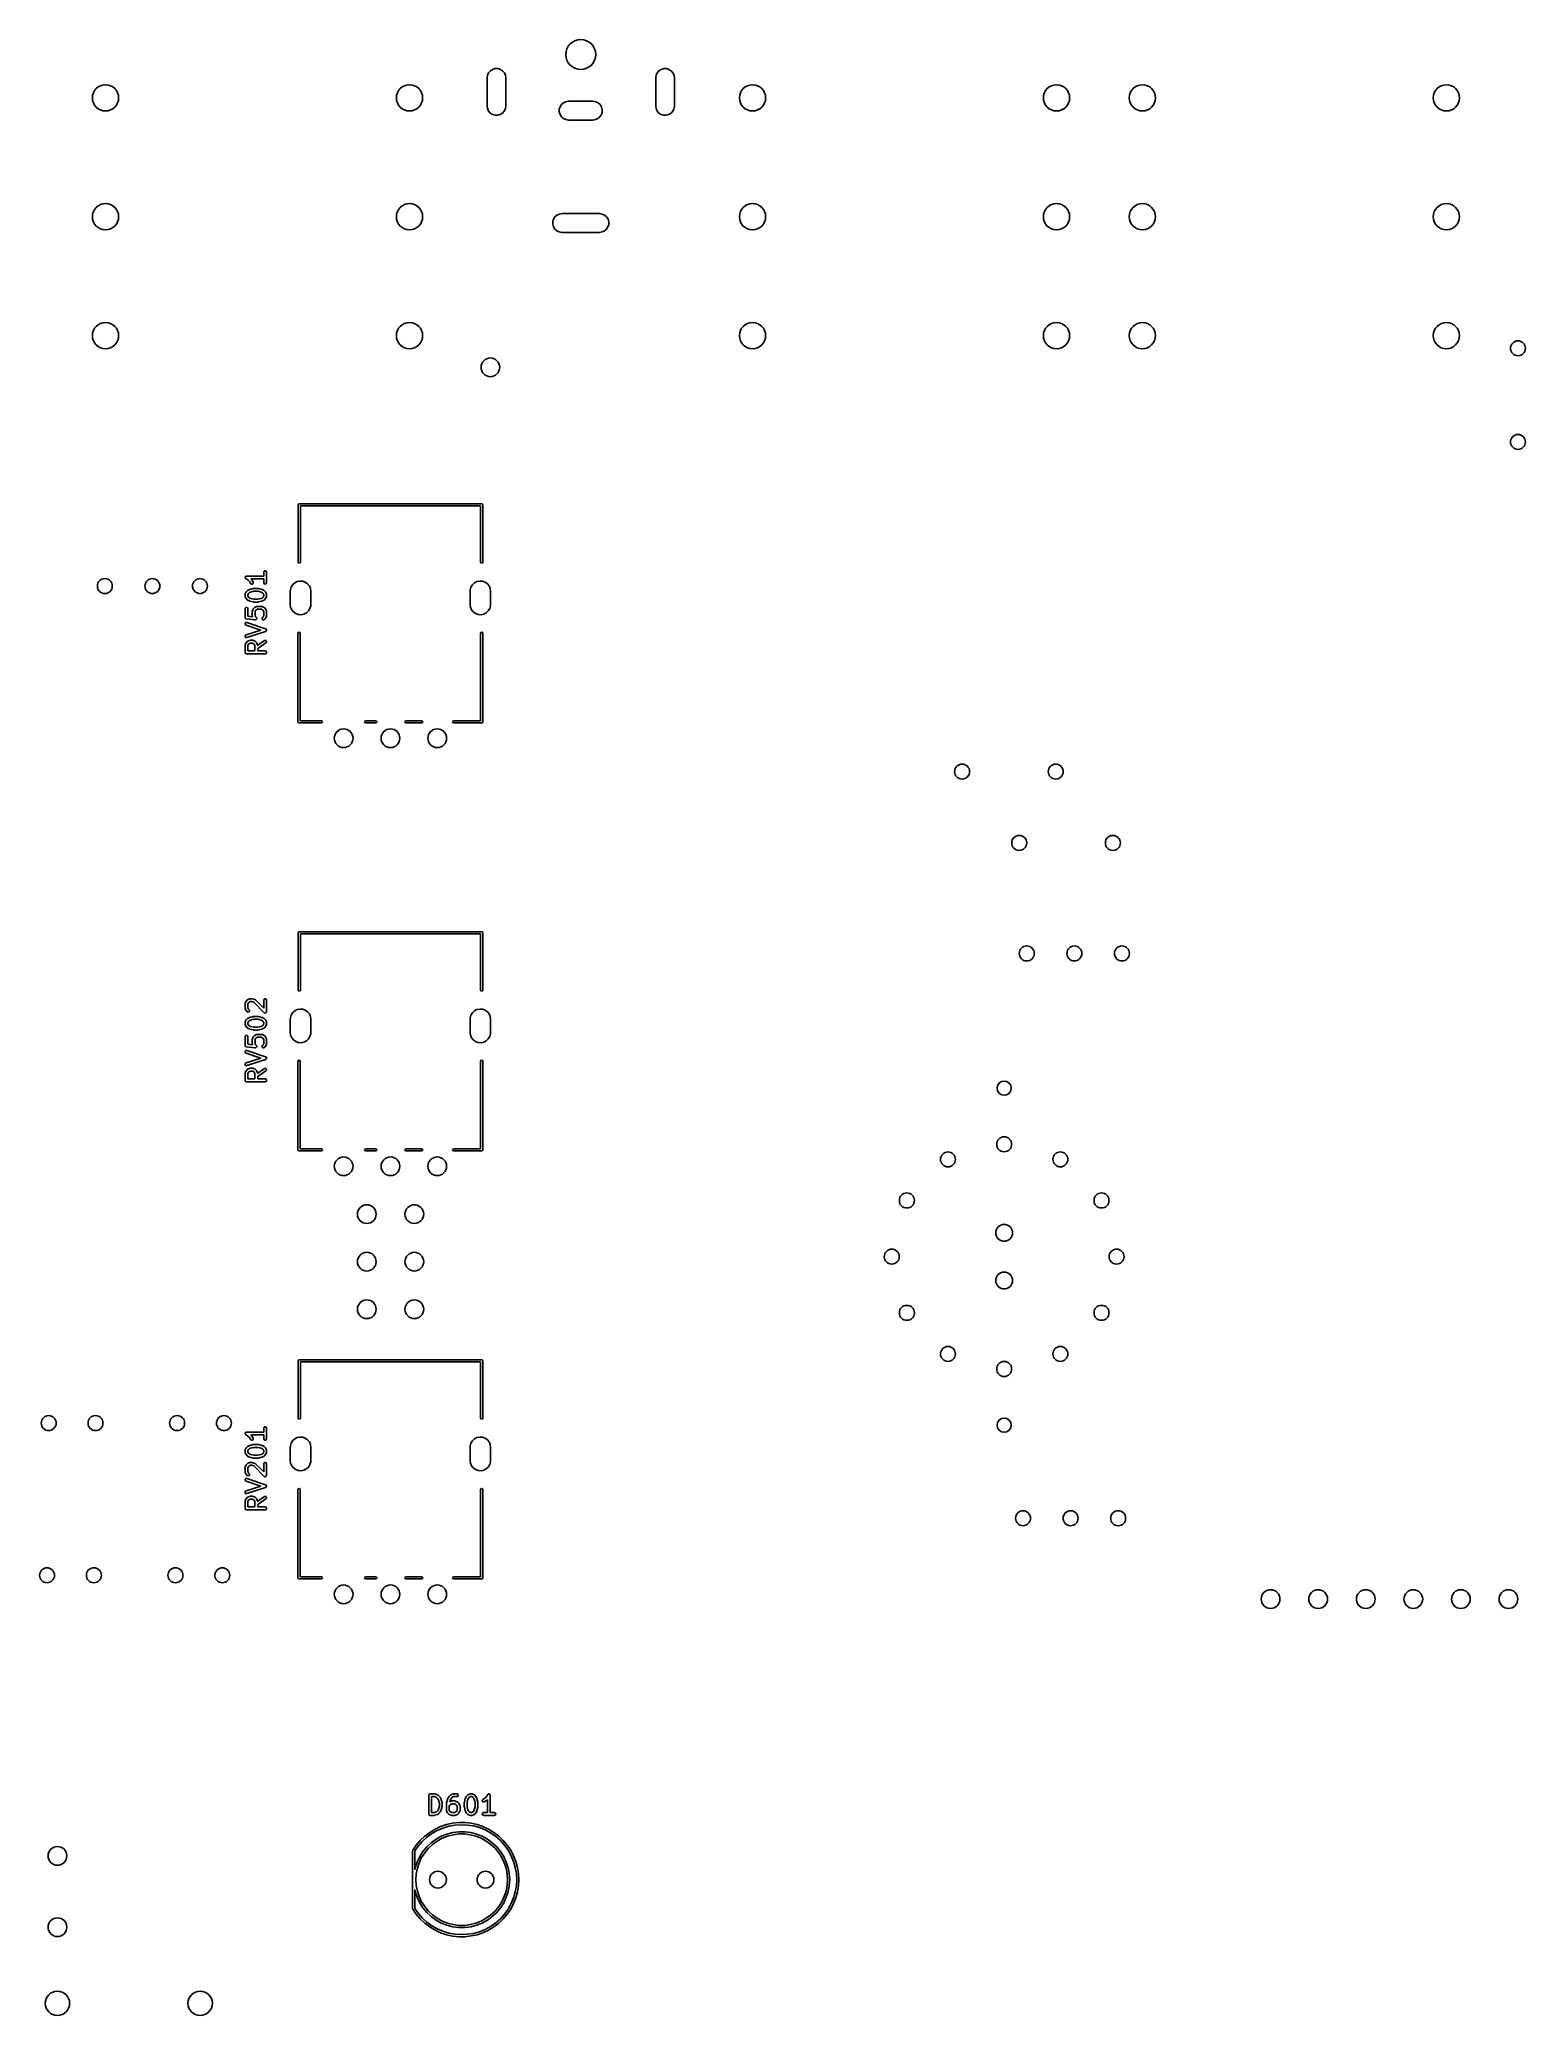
# Model space of a CAD drawing. Extents: x 111 to 190, y -152 to -46.
import ezdxf

# ---------------------------------------------------------------- set-up
doc = ezdxf.new("R2010")
doc.units = 0
doc.layers.add('BLACK', color=7, linetype='CONTINUOUS')

msp = doc.modelspace()

# ---------------------------------------------------------------- linework, layer by layer
at = {"layer": 'BLACK', "linetype": 'CONTINUOUS'}
for p, q in [((134.7, -48.5439), (134.722, -48.4038)), ((134.7, -48.55), (134.7, -48.5439)), ((134.722, -48.4038), (134.782, -48.2755)), ((134.782, -48.2755), (134.876, -48.1692)), ((134.876, -48.1692), (134.996, -48.0936)), ((134.996, -48.0936), (135.132, -48.0546)), ((135.132, -48.0546), (135.274, -48.0555)), ((135.274, -48.0555), (135.41, -48.0961)), ((135.41, -48.0961), (135.529, -48.1732)), ((135.529, -48.1732), (135.621, -48.2806)), ((135.621, -48.2806), (135.68, -48.4097)), ((135.68, -48.4097), (135.7, -48.55)), ((143.7, -48.5439), (143.722, -48.4038)), ((143.7, -48.55), (143.7, -48.5439)), ((143.722, -48.4038), (143.782, -48.2755)), ((143.782, -48.2755), (143.876, -48.1692)), ((143.876, -48.1692), (143.996, -48.0936)), ((143.996, -48.0936), (144.132, -48.0546)), ((144.132, -48.0546), (144.274, -48.0555)), ((144.274, -48.0555), (144.41, -48.0961)), ((144.41, -48.0961), (144.529, -48.1732)), ((144.529, -48.1732), (144.621, -48.2806)), ((144.621, -48.2806), (144.68, -48.4097)), ((144.68, -48.4097), (144.7, -48.55)), ((134.7, -50.05), (134.7, -48.55)), ((135.7, -48.55), (135.7, -50.05)), ((143.7, -50.05), (143.7, -48.55)), ((144.7, -48.55), (144.7, -50.05)), ((134.72, -50.1903), (134.7, -50.05)), ((134.779, -50.3194), (134.72, -50.1903)), ((134.871, -50.4268), (134.779, -50.3194)), ((134.99, -50.5039), (134.871, -50.4268)), ((135.126, -50.5445), (134.99, -50.5039)), ((135.268, -50.5454), (135.126, -50.5445)), ((135.404, -50.5064), (135.268, -50.5454)), ((135.524, -50.4308), (135.404, -50.5064)), ((135.618, -50.3245), (135.524, -50.4308)), ((135.678, -50.1962), (135.618, -50.3245)), ((135.7, -50.0561), (135.678, -50.1962)), ((135.7, -50.05), (135.7, -50.0561)), ((138.555, -50.2261), (138.596, -50.0903)), ((138.555, -50.3679), (138.555, -50.2261)), ((138.594, -50.5042), (138.555, -50.3679)), ((138.669, -50.6241), (138.594, -50.5042)), ((138.596, -50.0903), (138.673, -49.9713)), ((138.775, -50.7179), (138.669, -50.6241)), ((138.673, -49.9713), (138.781, -49.8788)), ((138.781, -49.8788), (138.91, -49.8201)), ((138.91, -49.8201), (139.05, -49.8)), ((139.05, -49.8), (140.35, -49.8)), ((140.35, -49.8), (140.356, -49.8)), ((140.356, -49.8), (140.496, -49.8218)), ((140.496, -49.8218), (140.625, -49.8821)), ((140.727, -50.6287), (140.619, -50.7212)), ((140.625, -49.8821), (140.731, -49.9759)), ((140.804, -50.5097), (140.727, -50.6287)), ((140.731, -49.9759), (140.806, -50.0958)), ((140.845, -50.3739), (140.804, -50.5097)), ((140.806, -50.0958), (140.845, -50.2321)), ((140.845, -50.2321), (140.845, -50.3739)), ((143.72, -50.1903), (143.7, -50.05)), ((143.779, -50.3194), (143.72, -50.1903)), ((143.871, -50.4268), (143.779, -50.3194)), ((143.99, -50.5039), (143.871, -50.4268)), ((144.126, -50.5445), (143.99, -50.5039)), ((144.268, -50.5454), (144.126, -50.5445)), ((144.404, -50.5064), (144.268, -50.5454)), ((144.524, -50.4308), (144.404, -50.5064)), ((144.618, -50.3245), (144.524, -50.4308)), ((144.678, -50.1962), (144.618, -50.3245)), ((144.7, -50.0561), (144.678, -50.1962)), ((144.7, -50.05), (144.7, -50.0561)), ((138.904, -50.7782), (138.775, -50.7179)), ((139.044, -50.8), (138.904, -50.7782)), ((139.05, -50.8), (139.044, -50.8)), ((140.35, -50.8), (139.05, -50.8)), ((140.49, -50.7799), (140.35, -50.8)), ((140.619, -50.7212), (140.49, -50.7799)), ((138.323, -55.9713), (138.431, -55.8788)), ((138.431, -55.8788), (138.56, -55.8201)), ((138.56, -55.8201), (138.7, -55.8)), ((138.7, -55.8), (140.7, -55.8)), ((140.7, -55.8), (140.706, -55.8)), ((140.706, -55.8), (140.846, -55.8218)), ((140.846, -55.8218), (140.975, -55.8821)), ((140.975, -55.8821), (141.081, -55.9759)), ((138.205, -56.2261), (138.246, -56.0903)), ((138.205, -56.3679), (138.205, -56.2261)), ((138.244, -56.5042), (138.205, -56.3679)), ((138.319, -56.6241), (138.244, -56.5042)), ((138.246, -56.0903), (138.323, -55.9713)), ((138.425, -56.7179), (138.319, -56.6241)), ((138.554, -56.7782), (138.425, -56.7179)), ((138.694, -56.8), (138.554, -56.7782)), ((138.7, -56.8), (138.694, -56.8)), ((140.7, -56.8), (138.7, -56.8)), ((140.84, -56.7799), (140.7, -56.8)), ((140.969, -56.7212), (140.84, -56.7799)), ((141.077, -56.6287), (140.969, -56.7212)), ((141.154, -56.5097), (141.077, -56.6287)), ((141.081, -55.9759), (141.156, -56.0958)), ((141.195, -56.3739), (141.154, -56.5097)), ((141.156, -56.0958), (141.195, -56.2321)), ((141.195, -56.2321), (141.195, -56.3739)), ((124.61, -71.35), (124.628, -71.3076)), ((124.61, -74.41), (124.61, -71.35)), ((124.628, -71.3076), (124.67, -71.29)), ((124.67, -71.29), (134.41, -71.29)), ((134.35, -71.41), (124.73, -71.41)), ((124.73, -71.41), (124.73, -74.41)), ((134.35, -74.41), (134.35, -71.41)), ((134.41, -71.29), (134.452, -71.3076)), ((134.452, -71.3076), (134.47, -71.35)), ((134.47, -71.35), (134.47, -74.41)), ((122.777, -74.9433), (122.782, -74.9177)), ((122.782, -74.9177), (122.815, -74.8784)), ((122.815, -74.8784), (122.865, -74.8695)), ((122.865, -74.8695), (122.91, -74.8951)), ((122.91, -74.8951), (122.927, -74.9433)), ((124.628, -74.4524), (124.61, -74.41)), ((124.67, -74.47), (124.628, -74.4524)), ((124.712, -74.4524), (124.67, -74.47)), ((124.73, -74.41), (124.712, -74.4524)), ((134.368, -74.4524), (134.35, -74.41)), ((134.41, -74.47), (134.368, -74.4524)), ((134.452, -74.4524), (134.41, -74.47)), ((134.47, -74.41), (134.452, -74.4524)), ((121.778, -75.2242), (121.779, -75.2203)), ((121.784, -75.2451), (121.778, -75.2242)), ((121.779, -75.216), (121.789, -75.1972)), ((121.779, -75.2203), (121.779, -75.216)), ((121.787, -75.2665), (121.784, -75.2451)), ((121.791, -75.2693), (121.787, -75.2665)), ((121.789, -75.1972), (121.798, -75.1772)), ((121.792, -75.2735), (121.791, -75.2693)), ((121.811, -75.2915), (121.792, -75.2735)), ((121.798, -75.1772), (121.802, -75.1753)), ((121.802, -75.1753), (121.804, -75.1716)), ((121.804, -75.1716), (121.825, -75.1641)), ((121.947, -75.3826), (121.811, -75.2915)), ((121.825, -75.1641), (121.844, -75.1545)), ((121.844, -75.1545), (121.848, -75.1555)), ((121.847, -75.9855), (121.895, -75.9379)), ((121.848, -75.1555), (121.852, -75.154)), ((121.852, -75.154), (122.777, -75.154)), ((121.895, -75.9379), (121.913, -75.9251)), ((121.913, -75.9251), (121.914, -75.9239)), ((121.914, -75.9239), (122.009, -75.8763)), ((122.029, -75.4639), (121.947, -75.3826)), ((122.009, -75.8763), (122.022, -75.8726)), ((122.022, -75.8726), (122.025, -75.8706)), ((122.025, -75.8706), (122.215, -75.823)), ((122.071, -75.5483), (122.029, -75.4639)), ((122.243, -75.9707), (122.069, -76.0141)), ((122.108, -75.5836), (122.071, -75.5483)), ((122.777, -75.304), (122.081, -75.304)), ((122.081, -75.304), (122.144, -75.3665)), ((122.159, -75.5866), (122.108, -75.5836)), ((122.144, -75.3665), (122.156, -75.3849)), ((122.156, -75.3849), (122.158, -75.386)), ((122.158, -75.386), (122.205, -75.4812)), ((122.201, -75.5561), (122.159, -75.5866)), ((122.213, -75.5062), (122.201, -75.5561)), ((122.205, -75.4812), (122.213, -75.5062)), ((122.215, -75.823), (122.23, -75.8219)), ((122.23, -75.8219), (122.233, -75.8207)), ((122.233, -75.8207), (122.471, -75.8207)), ((122.462, -75.9707), (122.243, -75.9707)), ((122.636, -76.0141), (122.462, -75.9707)), ((122.471, -75.8207), (122.486, -75.8233)), ((122.486, -75.8233), (122.49, -75.823)), ((122.49, -75.823), (122.68, -75.8706)), ((122.68, -75.8706), (122.692, -75.8758)), ((122.692, -75.8758), (122.695, -75.8763)), ((122.695, -75.8763), (122.791, -75.9239)), ((122.777, -75.154), (122.777, -74.9433)), ((122.777, -75.5148), (122.777, -75.304)), ((122.795, -75.563), (122.777, -75.5148)), ((122.791, -75.9239), (122.809, -75.9372)), ((122.839, -75.5886), (122.795, -75.563)), ((122.809, -75.9372), (122.81, -75.9379)), ((122.81, -75.9379), (122.858, -75.9855)), ((122.89, -75.5797), (122.839, -75.5886)), ((122.923, -75.5404), (122.89, -75.5797)), ((122.927, -75.5148), (122.923, -75.5404)), ((122.927, -74.9433), (122.927, -75.5148)), ((124.19, -75.97), (124.196, -75.8897)), ((124.19, -76.67), (124.19, -75.97)), ((124.196, -75.8897), (124.238, -75.7463)), ((124.238, -75.7463), (124.316, -75.6194)), ((124.316, -75.6194), (124.426, -75.5184)), ((124.426, -75.5184), (124.559, -75.4506)), ((124.559, -75.4506), (124.705, -75.4211)), ((124.705, -75.4211), (124.854, -75.432)), ((124.854, -75.432), (124.995, -75.4826)), ((124.995, -75.4826), (125.117, -75.5691)), ((125.117, -75.5691), (125.21, -75.6851)), ((125.21, -75.6851), (125.27, -75.8221)), ((125.27, -75.8221), (125.29, -75.97)), ((125.29, -75.97), (125.29, -76.67)), ((133.79, -75.97), (133.796, -75.8897)), ((133.79, -76.67), (133.79, -75.97)), ((133.796, -75.8897), (133.838, -75.7463)), ((133.838, -75.7463), (133.916, -75.6194)), ((133.916, -75.6194), (134.026, -75.5184)), ((134.026, -75.5184), (134.159, -75.4506)), ((134.159, -75.4506), (134.305, -75.4211)), ((134.305, -75.4211), (134.454, -75.432)), ((134.454, -75.432), (134.595, -75.4826)), ((134.595, -75.4826), (134.717, -75.5691)), ((134.717, -75.5691), (134.81, -75.6851)), ((134.81, -75.6851), (134.87, -75.8221)), ((134.87, -75.8221), (134.89, -75.97)), ((134.89, -75.97), (134.89, -76.67)), ((121.777, -76.1338), (121.782, -76.1082)), ((121.777, -76.229), (121.777, -76.1338)), ((121.779, -76.2333), (121.777, -76.229)), ((121.777, -76.8957), (121.782, -76.8701)), ((121.777, -77.3719), (121.777, -76.8957)), ((121.778, -76.2376), (121.779, -76.2333)), ((121.785, -76.2626), (121.778, -76.2376)), ((121.782, -76.1082), (121.785, -76.1047)), ((121.782, -76.8701), (121.815, -76.8308)), ((121.785, -76.1003), (121.833, -76.005)), ((121.785, -76.1047), (121.785, -76.1003)), ((121.833, -76.3578), (121.785, -76.2626)), ((121.815, -76.8308), (121.865, -76.8219)), ((121.833, -76.005), (121.846, -75.987)), ((121.834, -76.359), (121.833, -76.3578)), ((121.847, -76.3773), (121.834, -76.359)), ((121.846, -75.987), (121.847, -75.9855)), ((121.895, -76.4249), (121.847, -76.3773)), ((121.865, -76.8219), (121.91, -76.8475)), ((121.896, -76.4256), (121.895, -76.4249)), ((121.914, -76.439), (121.896, -76.4256)), ((121.91, -76.8475), (121.927, -76.8957)), ((122.009, -76.4866), (121.914, -76.439)), ((121.962, -76.083), (121.927, -76.1515)), ((121.927, -76.1515), (121.927, -76.2113)), ((121.927, -76.2113), (121.962, -76.2799)), ((121.927, -76.8957), (121.927, -77.304)), ((121.992, -76.0526), (121.962, -76.083)), ((121.962, -76.2799), (121.992, -76.3103)), ((122.069, -76.0141), (121.992, -76.0526)), ((121.992, -76.3103), (122.069, -76.3488)), ((122.013, -76.487), (122.009, -76.4866)), ((122.025, -76.4923), (122.013, -76.487)), ((122.215, -76.5399), (122.025, -76.4923)), ((122.069, -76.3488), (122.243, -76.3921)), ((122.158, -77.0386), (122.163, -77.0129)), ((122.158, -77.2767), (122.158, -77.0386)), ((122.163, -77.0129), (122.166, -77.0095)), ((122.166, -77.005), (122.214, -76.9098)), ((122.166, -77.0095), (122.166, -77.005)), ((122.214, -76.9098), (122.227, -76.8918)), ((122.219, -76.5395), (122.215, -76.5399)), ((122.233, -76.5421), (122.219, -76.5395)), ((122.227, -76.8918), (122.228, -76.8903)), ((122.228, -76.8903), (122.276, -76.8427)), ((122.471, -76.5421), (122.233, -76.5421)), ((122.243, -76.3921), (122.462, -76.3921)), ((122.276, -76.8427), (122.294, -76.8298)), ((122.294, -76.8298), (122.295, -76.8286)), ((122.295, -76.8286), (122.39, -76.781)), ((122.343, -76.9878), (122.308, -77.0563)), ((122.373, -76.9574), (122.343, -76.9878)), ((122.442, -76.9231), (122.373, -76.9574)), ((122.39, -76.781), (122.415, -76.7736)), ((122.415, -76.7736), (122.42, -76.7746)), ((122.42, -76.7746), (122.424, -76.7731)), ((122.424, -76.7731), (122.662, -76.7731)), ((122.644, -76.9231), (122.442, -76.9231)), ((122.462, -76.3921), (122.636, -76.3488)), ((122.475, -76.541), (122.471, -76.5421)), ((122.49, -76.5399), (122.475, -76.541)), ((122.68, -76.4923), (122.49, -76.5399)), ((122.713, -76.0526), (122.636, -76.0141)), ((122.636, -76.3488), (122.713, -76.3103)), ((122.713, -76.9574), (122.644, -76.9231)), ((122.662, -76.7731), (122.688, -76.7776)), ((122.683, -76.4903), (122.68, -76.4923)), ((122.695, -76.4866), (122.683, -76.4903)), ((122.688, -76.7776), (122.691, -76.7805)), ((122.691, -76.7805), (122.695, -76.781)), ((122.791, -76.439), (122.695, -76.4866)), ((122.695, -76.781), (122.791, -76.8286)), ((122.743, -76.083), (122.713, -76.0526)), ((122.713, -76.3103), (122.743, -76.2799)), ((122.743, -76.9878), (122.713, -76.9574)), ((122.777, -76.1515), (122.743, -76.083)), ((122.743, -76.2799), (122.777, -76.2113)), ((122.777, -77.0563), (122.743, -76.9878)), ((122.777, -76.2113), (122.777, -76.1515)), ((122.792, -76.4378), (122.791, -76.439)), ((122.791, -76.8286), (122.809, -76.842)), ((122.81, -76.4249), (122.792, -76.4378)), ((122.809, -76.842), (122.81, -76.8427)), ((122.858, -76.3773), (122.81, -76.4249)), ((122.81, -76.8427), (122.858, -76.8903)), ((122.858, -75.9855), (122.871, -76.0039)), ((122.872, -76.3578), (122.858, -76.3758)), ((122.858, -76.3758), (122.858, -76.3773)), ((122.858, -76.8903), (122.871, -76.9087)), ((122.871, -76.0039), (122.872, -76.005)), ((122.871, -76.9087), (122.872, -76.9098)), ((122.872, -76.005), (122.919, -76.1003)), ((122.919, -76.2626), (122.872, -76.3578)), ((122.872, -76.9098), (122.919, -77.005)), ((122.919, -76.1003), (122.927, -76.1252)), ((122.92, -76.2581), (122.919, -76.2626)), ((122.919, -77.005), (122.927, -77.03)), ((122.923, -76.2547), (122.92, -76.2581)), ((122.927, -76.229), (122.923, -76.2547)), ((122.927, -76.1252), (122.926, -76.1296)), ((122.926, -76.1296), (122.927, -76.1338)), ((122.927, -77.03), (122.926, -77.0344)), ((122.926, -77.0344), (122.927, -77.0386)), ((122.927, -76.1338), (122.927, -76.229)), ((122.927, -77.0386), (122.927, -77.2767)), ((124.21, -76.8179), (124.19, -76.67)), ((124.27, -76.9549), (124.21, -76.8179)), ((124.363, -77.0709), (124.27, -76.9549)), ((125.164, -77.0206), (125.054, -77.1216)), ((125.242, -76.8937), (125.164, -77.0206)), ((125.284, -76.7503), (125.242, -76.8937)), ((125.29, -76.67), (125.284, -76.7503)), ((133.81, -76.8179), (133.79, -76.67)), ((133.87, -76.9549), (133.81, -76.8179)), ((133.963, -77.0709), (133.87, -76.9549)), ((134.764, -77.0206), (134.654, -77.1216)), ((134.842, -76.8937), (134.764, -77.0206)), ((134.884, -76.7503), (134.842, -76.8937)), ((134.89, -76.67), (134.884, -76.7503)), ((121.783, -77.3869), (121.777, -77.3719)), ((121.779, -77.7203), (121.786, -77.6695)), ((121.806, -77.764), (121.779, -77.7203)), ((121.784, -77.4028), (121.783, -77.3869)), ((121.791, -77.4103), (121.784, -77.4028)), ((121.786, -77.6695), (121.825, -77.6355)), ((121.795, -77.4201), (121.791, -77.4103)), ((121.809, -77.4281), (121.795, -77.4201)), ((121.829, -77.7764), (121.806, -77.764)), ((121.82, -77.4395), (121.809, -77.4281)), ((121.837, -77.4442), (121.82, -77.4395)), ((121.825, -77.6355), (121.876, -77.6341)), ((122.615, -78.0386), (121.829, -77.7764)), ((121.829, -78.3008), (122.615, -78.0386)), ((121.839, -77.4458), (121.837, -77.4442)), ((121.841, -77.4455), (121.839, -77.4458)), ((121.845, -77.4465), (121.841, -77.4455)), ((122.321, -77.4942), (121.845, -77.4465)), ((121.876, -77.6341), (122.876, -77.9674)), ((121.927, -77.304), (122.176, -77.3288)), ((122.16, -77.2809), (122.158, -77.2767)), ((122.159, -77.2852), (122.16, -77.2809)), ((122.166, -77.3102), (122.159, -77.2852)), ((122.176, -77.3288), (122.166, -77.3102)), ((122.308, -77.0563), (122.308, -77.259)), ((122.308, -77.259), (122.343, -77.3275)), ((122.322, -77.494), (122.321, -77.4942)), ((122.346, -77.4877), (122.322, -77.4942)), ((122.322, -77.4942), (122.322, -77.494)), ((122.343, -77.3275), (122.382, -77.3665)), ((122.371, -77.4815), (122.346, -77.4877)), ((122.372, -77.481), (122.371, -77.4811)), ((122.371, -77.4811), (122.371, -77.4815)), ((122.386, -77.4603), (122.372, -77.481)), ((122.382, -77.3665), (122.397, -77.3878)), ((122.401, -77.4398), (122.386, -77.4603)), ((122.397, -77.3878), (122.397, -77.3883)), ((122.397, -77.3883), (122.397, -77.3887)), ((122.397, -77.3887), (122.399, -77.4138)), ((122.399, -77.4138), (122.401, -77.4389)), ((122.401, -77.4389), (122.401, -77.4393)), ((122.401, -77.4393), (122.401, -77.4398)), ((122.682, -77.413), (122.704, -77.3665)), ((122.696, -77.4625), (122.682, -77.413)), ((122.738, -77.492), (122.696, -77.4625)), ((122.704, -77.3665), (122.743, -77.3275)), ((122.789, -77.4875), (122.738, -77.492)), ((122.743, -77.3275), (122.777, -77.259)), ((122.777, -77.259), (122.777, -77.0563)), ((122.81, -77.4726), (122.789, -77.4875)), ((122.858, -77.4249), (122.81, -77.4726)), ((122.872, -77.4054), (122.858, -77.4235)), ((122.858, -77.4235), (122.858, -77.4249)), ((122.919, -77.3102), (122.872, -77.4054)), ((122.876, -77.9674), (122.899, -77.9798)), ((122.898, -78.0926), (122.88, -78.1083)), ((122.916, -78.0778), (122.898, -78.0926)), ((122.899, -77.9798), (122.9, -77.9817)), ((122.9, -77.9817), (122.902, -77.9825)), ((122.902, -77.9825), (122.913, -78.0033)), ((122.913, -78.0033), (122.926, -78.0235)), ((122.917, -78.0757), (122.916, -78.0778)), ((122.918, -78.0743), (122.917, -78.0757)), ((122.922, -78.0508), (122.918, -78.0743)), ((122.92, -77.3058), (122.919, -77.3102)), ((122.923, -77.3023), (122.92, -77.3058)), ((122.927, -78.0276), (122.922, -78.0508)), ((122.927, -77.2767), (122.923, -77.3023)), ((122.926, -78.0235), (122.926, -78.0257)), ((122.926, -78.0257), (122.927, -78.0276)), ((124.485, -77.1574), (124.363, -77.0709)), ((124.626, -77.208), (124.485, -77.1574)), ((124.775, -77.2189), (124.626, -77.208)), ((124.921, -77.1894), (124.775, -77.2189)), ((125.054, -77.1216), (124.921, -77.1894)), ((134.085, -77.1574), (133.963, -77.0709)), ((134.226, -77.208), (134.085, -77.1574)), ((134.375, -77.2189), (134.226, -77.208)), ((134.521, -77.1894), (134.375, -77.2189)), ((134.654, -77.1216), (134.521, -77.1894)), ((121.777, -78.8481), (121.782, -78.8224)), ((121.777, -79.229), (121.777, -78.8481)), ((121.778, -78.3829), (121.788, -78.3326)), ((121.803, -78.428), (121.778, -78.3829)), ((121.782, -78.8224), (121.785, -78.819)), ((121.785, -78.8146), (121.833, -78.7193)), ((121.785, -78.819), (121.785, -78.8146)), ((121.788, -78.3326), (121.829, -78.3008)), ((121.85, -78.4469), (121.803, -78.428)), ((121.833, -78.7193), (121.846, -78.7013)), ((121.846, -78.7013), (121.847, -78.6998)), ((121.847, -78.6998), (121.895, -78.6522)), ((121.876, -78.4431), (121.85, -78.4469)), ((122.876, -78.1097), (121.876, -78.4431)), ((121.895, -78.6522), (121.913, -78.6393)), ((121.913, -78.6393), (121.914, -78.6382)), ((121.914, -78.6382), (122.009, -78.5905)), ((121.962, -78.7973), (121.927, -78.8658)), ((121.927, -78.8658), (121.927, -79.154)), ((121.992, -78.7669), (121.962, -78.7973)), ((122.061, -78.7326), (121.992, -78.7669)), ((122.009, -78.5905), (122.034, -78.5831)), ((122.034, -78.5831), (122.039, -78.5842)), ((122.039, -78.5842), (122.043, -78.5826)), ((122.043, -78.5826), (122.186, -78.5826)), ((122.168, -78.7326), (122.061, -78.7326)), ((122.237, -78.7669), (122.168, -78.7326)), ((122.186, -78.5826), (122.211, -78.5871)), ((122.211, -78.5871), (122.215, -78.59)), ((122.215, -78.59), (122.219, -78.5905)), ((122.219, -78.5905), (122.314, -78.6382)), ((122.267, -78.7973), (122.237, -78.7669)), ((122.301, -78.8658), (122.267, -78.7973)), ((122.301, -79.154), (122.301, -78.8658)), ((122.314, -78.6382), (122.333, -78.6515)), ((122.333, -78.6515), (122.334, -78.6522)), ((122.334, -78.6522), (122.382, -78.6998)), ((122.382, -78.6998), (122.394, -78.7182)), ((122.394, -78.7182), (122.396, -78.7193)), ((122.396, -78.7193), (122.443, -78.8146)), ((122.443, -78.8146), (122.451, -78.8395)), ((122.451, -78.8395), (122.45, -78.8439)), ((122.45, -78.8439), (122.451, -78.8471)), ((122.451, -78.8471), (122.809, -78.5962)), ((122.895, -78.7191), (122.451, -79.03)), ((122.451, -79.03), (122.451, -79.154)), ((122.809, -78.5962), (122.833, -78.5852)), ((122.833, -78.5852), (122.884, -78.5896)), ((122.878, -78.1084), (122.876, -78.1097)), ((122.88, -78.1083), (122.878, -78.1084)), ((122.884, -78.5896), (122.92, -78.6259)), ((122.925, -78.677), (122.895, -78.7191)), ((122.92, -78.6259), (122.925, -78.677)), ((124.6, -78.22), (124.618, -78.1776)), ((124.6, -82.94), (124.6, -78.22)), ((124.618, -78.1776), (124.66, -78.16)), ((124.66, -78.16), (124.702, -78.1776)), ((124.702, -78.1776), (124.72, -78.22)), ((124.72, -78.22), (124.72, -82.88)), ((134.35, -78.22), (134.368, -78.1776)), ((134.35, -82.88), (134.35, -78.22)), ((134.368, -78.1776), (134.41, -78.16)), ((134.41, -78.16), (134.452, -78.1776)), ((134.452, -78.1776), (134.47, -78.22)), ((134.47, -78.22), (134.47, -82.94)), ((121.784, -79.2474), (121.777, -79.229)), ((121.787, -79.2665), (121.784, -79.2474)), ((121.793, -79.2709), (121.787, -79.2665)), ((121.795, -79.2773), (121.793, -79.2709)), ((121.812, -79.287), (121.795, -79.2773)), ((121.827, -79.2995), (121.812, -79.287)), ((121.836, -79.3012), (121.827, -79.2995)), ((121.839, -79.3029), (121.836, -79.3012)), ((121.843, -79.3023), (121.839, -79.3029)), ((121.852, -79.304), (121.843, -79.3023)), ((122.852, -79.304), (121.852, -79.304)), ((121.927, -79.154), (122.301, -79.154)), ((122.451, -79.154), (122.852, -79.154)), ((122.852, -79.154), (122.878, -79.1586)), ((122.901, -79.2865), (122.852, -79.304)), ((122.878, -79.1586), (122.917, -79.1915)), ((122.926, -79.2421), (122.901, -79.2865)), ((122.917, -79.1915), (122.926, -79.2421)), ((124.618, -82.9824), (124.6, -82.94)), ((124.66, -83), (124.618, -82.9824)), ((124.665, -82.9979), (124.66, -83)), ((124.67, -83), (124.665, -82.9979)), ((125.85, -83), (124.67, -83)), ((124.72, -82.88), (125.85, -82.88)), ((125.85, -82.88), (125.892, -82.8976)), ((125.892, -82.9824), (125.85, -83)), ((125.892, -82.8976), (125.91, -82.94)), ((125.91, -82.94), (125.892, -82.9824)), ((128.16, -82.94), (128.178, -82.8976)), ((128.178, -82.9824), (128.16, -82.94)), ((128.178, -82.8976), (128.22, -82.88)), ((128.22, -83), (128.178, -82.9824)), ((128.22, -82.88), (128.75, -82.88)), ((128.75, -83), (128.22, -83)), ((128.75, -82.88), (128.792, -82.8976)), ((128.792, -82.9824), (128.75, -83)), ((128.792, -82.8976), (128.81, -82.94)), ((128.81, -82.94), (128.792, -82.9824)), ((130.31, -82.94), (130.328, -82.8976)), ((130.328, -82.9824), (130.31, -82.94)), ((130.328, -82.8976), (130.37, -82.88)), ((130.37, -83), (130.328, -82.9824)), ((130.37, -82.88), (131.2, -82.88)), ((131.2, -83), (130.37, -83)), ((131.2, -82.88), (131.242, -82.8976)), ((131.242, -82.9824), (131.2, -83)), ((131.242, -82.8976), (131.26, -82.94)), ((131.26, -82.94), (131.242, -82.9824)), ((132.86, -82.94), (132.878, -82.8976)), ((132.878, -82.9824), (132.86, -82.94)), ((132.878, -82.8976), (132.92, -82.88)), ((132.92, -83), (132.878, -82.9824)), ((132.92, -82.88), (134.35, -82.88)), ((134.41, -83), (132.92, -83)), ((134.452, -82.9824), (134.41, -83)), ((134.47, -82.94), (134.452, -82.9824)), ((124.61, -94.21), (124.628, -94.1676)), ((124.61, -97.27), (124.61, -94.21)), ((124.628, -94.1676), (124.67, -94.15)), ((124.67, -94.15), (134.41, -94.15)), ((134.35, -94.27), (124.73, -94.27)), ((124.73, -94.27), (124.73, -97.27)), ((134.35, -97.27), (134.35, -94.27)), ((134.41, -94.15), (134.452, -94.1676)), ((134.452, -94.1676), (134.47, -94.21)), ((134.47, -94.21), (134.47, -97.27)), ((121.777, -97.9938), (121.782, -97.9682)), ((121.777, -98.2319), (121.777, -97.9938)), ((121.782, -97.9682), (121.785, -97.9647)), ((121.785, -97.9603), (121.833, -97.865)), ((121.785, -97.9647), (121.785, -97.9603)), ((121.833, -97.865), (121.846, -97.847)), ((121.846, -97.847), (121.847, -97.8455)), ((121.847, -97.8455), (121.895, -97.7979)), ((121.895, -97.7979), (121.913, -97.7851)), ((121.913, -97.7851), (121.914, -97.7839)), ((121.914, -97.7839), (122.009, -97.7363)), ((121.962, -97.943), (121.927, -98.0115)), ((121.927, -98.0115), (121.927, -98.2142)), ((121.992, -97.9126), (121.962, -97.943)), ((122.061, -97.8783), (121.992, -97.9126)), ((122.009, -97.7363), (122.034, -97.7288)), ((122.034, -97.7288), (122.039, -97.7299)), ((122.039, -97.7299), (122.043, -97.7283)), ((122.043, -97.7283), (122.138, -97.7283)), ((122.126, -97.8783), (122.061, -97.8783)), ((122.24, -97.9165), (122.126, -97.8783)), ((122.138, -97.7283), (122.16, -97.7322)), ((122.16, -97.7322), (122.162, -97.7322)), ((122.162, -97.7322), (122.305, -97.7798)), ((122.799, -98.4754), (122.24, -97.9165)), ((122.305, -97.7798), (122.328, -97.7922)), ((122.328, -97.7922), (122.33, -97.796)), ((122.33, -97.796), (122.334, -97.7979)), ((122.334, -97.7979), (122.777, -98.2413)), ((122.777, -97.8033), (122.782, -97.7777)), ((122.777, -98.2413), (122.777, -97.8033)), ((122.782, -97.7777), (122.815, -97.7384)), ((122.815, -97.7384), (122.865, -97.7295)), ((122.865, -97.7295), (122.91, -97.7551)), ((122.91, -97.7551), (122.927, -97.8033)), ((122.927, -97.8033), (122.927, -98.4224)), ((124.628, -97.3124), (124.61, -97.27)), ((124.67, -97.33), (124.628, -97.3124)), ((124.712, -97.3124), (124.67, -97.33)), ((124.73, -97.27), (124.712, -97.3124)), ((134.368, -97.3124), (134.35, -97.27)), ((134.41, -97.33), (134.368, -97.3124)), ((134.452, -97.3124), (134.41, -97.33)), ((134.47, -97.27), (134.452, -97.3124)), ((121.779, -98.2361), (121.777, -98.2319)), ((121.777, -98.9938), (121.782, -98.9682)), ((121.777, -99.089), (121.777, -98.9938)), ((121.779, -99.0933), (121.777, -99.089)), ((121.778, -98.2405), (121.779, -98.2361)), ((121.785, -98.2654), (121.778, -98.2405)), ((121.778, -99.0976), (121.779, -99.0933)), ((121.785, -99.1226), (121.778, -99.0976)), ((121.782, -98.9682), (121.785, -98.9647)), ((121.833, -98.3607), (121.785, -98.2654)), ((121.785, -98.9603), (121.833, -98.865)), ((121.785, -98.9647), (121.785, -98.9603)), ((121.833, -99.2178), (121.785, -99.1226)), ((121.834, -98.3618), (121.833, -98.3607)), ((121.833, -98.865), (121.846, -98.847)), ((121.847, -98.3802), (121.834, -98.3618)), ((121.846, -98.847), (121.847, -98.8455)), ((121.895, -98.4278), (121.847, -98.3802)), ((121.847, -98.8455), (121.895, -98.7979)), ((121.941, -98.4495), (121.895, -98.4278)), ((121.895, -98.7979), (121.913, -98.7851)), ((121.913, -98.7851), (121.914, -98.7839)), ((121.914, -98.7839), (122.009, -98.7363)), ((121.927, -98.2142), (121.962, -98.2827)), ((121.962, -98.943), (121.927, -99.0115)), ((121.927, -99.0115), (121.927, -99.0713)), ((121.927, -99.0713), (121.962, -99.1399)), ((121.991, -98.4362), (121.941, -98.4495)), ((121.962, -98.2827), (122.001, -98.3217)), ((121.992, -98.9126), (121.962, -98.943)), ((121.962, -99.1399), (121.992, -99.1703)), ((122.02, -98.3942), (121.991, -98.4362)), ((122.069, -98.8741), (121.992, -98.9126)), ((121.992, -99.1703), (122.069, -99.2088)), ((122.001, -98.3217), (122.016, -98.3431)), ((122.009, -98.7363), (122.022, -98.7326)), ((122.016, -98.3431), (122.02, -98.3942)), ((122.022, -98.7326), (122.025, -98.7306)), ((122.025, -98.7306), (122.215, -98.683)), ((122.243, -98.8307), (122.069, -98.8741)), ((122.215, -98.683), (122.23, -98.6819)), ((122.23, -98.6819), (122.233, -98.6807)), ((122.233, -98.6807), (122.471, -98.6807)), ((122.462, -98.8307), (122.243, -98.8307)), ((122.636, -98.8741), (122.462, -98.8307)), ((122.471, -98.6807), (122.486, -98.6833)), ((122.486, -98.6833), (122.49, -98.683)), ((122.49, -98.683), (122.68, -98.7306)), ((122.713, -98.9126), (122.636, -98.8741)), ((122.636, -99.2088), (122.713, -99.1703)), ((122.68, -98.7306), (122.692, -98.7358)), ((122.692, -98.7358), (122.695, -98.7363)), ((122.695, -98.7363), (122.791, -98.7839)), ((122.743, -98.943), (122.713, -98.9126)), ((122.713, -99.1703), (122.743, -99.1399)), ((122.777, -99.0115), (122.743, -98.943)), ((122.743, -99.1399), (122.777, -99.0713)), ((122.777, -99.0713), (122.777, -99.0115)), ((122.791, -98.7839), (122.809, -98.7972)), ((122.82, -98.485), (122.799, -98.4754)), ((122.809, -98.7972), (122.81, -98.7979)), ((122.81, -98.7979), (122.858, -98.8455)), ((122.839, -98.4962), (122.82, -98.485)), ((122.843, -98.4956), (122.839, -98.4962)), ((122.846, -98.4971), (122.843, -98.4956)), ((122.868, -98.4913), (122.846, -98.4971)), ((122.858, -98.8455), (122.871, -98.8639)), ((122.89, -98.4873), (122.868, -98.4913)), ((122.871, -98.8639), (122.872, -98.865)), ((122.872, -98.865), (122.919, -98.9603)), ((122.919, -99.1226), (122.872, -99.2178)), ((122.892, -98.4847), (122.89, -98.4873)), ((122.895, -98.4838), (122.892, -98.4847)), ((122.908, -98.4653), (122.895, -98.4838)), ((122.923, -98.448), (122.908, -98.4653)), ((122.919, -98.9603), (122.927, -98.9852)), ((122.92, -99.1181), (122.919, -99.1226)), ((122.923, -99.1147), (122.92, -99.1181)), ((122.924, -98.4434), (122.923, -98.448)), ((122.927, -99.089), (122.923, -99.1147)), ((122.925, -98.4418), (122.924, -98.4434)), ((122.927, -98.4224), (122.925, -98.4385)), ((122.925, -98.4385), (122.925, -98.4418)), ((122.927, -98.9852), (122.926, -98.9896)), ((122.926, -98.9896), (122.927, -98.9938)), ((122.927, -98.9938), (122.927, -99.089)), ((124.19, -98.83), (124.196, -98.7497)), ((124.19, -99.53), (124.19, -98.83)), ((124.196, -98.7497), (124.238, -98.6063)), ((124.238, -98.6063), (124.316, -98.4794)), ((124.316, -98.4794), (124.426, -98.3784)), ((124.426, -98.3784), (124.559, -98.3106)), ((124.559, -98.3106), (124.705, -98.2811)), ((124.705, -98.2811), (124.854, -98.292)), ((124.854, -98.292), (124.995, -98.3426)), ((124.995, -98.3426), (125.117, -98.4291)), ((125.117, -98.4291), (125.21, -98.5451)), ((125.21, -98.5451), (125.27, -98.6821)), ((125.27, -98.6821), (125.29, -98.83)), ((125.29, -98.83), (125.29, -99.53)), ((133.79, -98.83), (133.796, -98.7497)), ((133.79, -99.53), (133.79, -98.83)), ((133.796, -98.7497), (133.838, -98.6063)), ((133.838, -98.6063), (133.916, -98.4794)), ((133.916, -98.4794), (134.026, -98.3784)), ((134.026, -98.3784), (134.159, -98.3106)), ((134.159, -98.3106), (134.305, -98.2811)), ((134.305, -98.2811), (134.454, -98.292)), ((134.454, -98.292), (134.595, -98.3426)), ((134.595, -98.3426), (134.717, -98.4291)), ((134.717, -98.4291), (134.81, -98.5451)), ((134.81, -98.5451), (134.87, -98.6821)), ((134.87, -98.6821), (134.89, -98.83)), ((134.89, -98.83), (134.89, -99.53)), ((121.777, -99.7557), (121.782, -99.7301)), ((121.777, -100.232), (121.777, -99.7557)), ((121.783, -100.247), (121.777, -100.232)), ((121.782, -99.7301), (121.815, -99.6908)), ((121.784, -100.263), (121.783, -100.247)), ((121.815, -99.6908), (121.865, -99.6819)), ((121.834, -99.219), (121.833, -99.2178)), ((121.847, -99.2373), (121.834, -99.219)), ((121.895, -99.2849), (121.847, -99.2373)), ((121.865, -99.6819), (121.91, -99.7075)), ((121.896, -99.2856), (121.895, -99.2849)), ((121.914, -99.299), (121.896, -99.2856)), ((121.91, -99.7075), (121.927, -99.7557)), ((122.009, -99.3466), (121.914, -99.299)), ((121.927, -99.7557), (121.927, -100.164)), ((121.927, -100.164), (122.176, -100.189)), ((122.013, -99.347), (122.009, -99.3466)), ((122.025, -99.3523), (122.013, -99.347)), ((122.215, -99.3999), (122.025, -99.3523)), ((122.069, -99.2088), (122.243, -99.2521)), ((122.158, -99.8986), (122.163, -99.8729)), ((122.158, -100.137), (122.158, -99.8986)), ((122.16, -100.141), (122.158, -100.137)), ((122.159, -100.145), (122.16, -100.141)), ((122.166, -100.17), (122.159, -100.145)), ((122.163, -99.8729), (122.166, -99.8695)), ((122.166, -99.865), (122.214, -99.7698)), ((122.166, -99.8695), (122.166, -99.865)), ((122.176, -100.189), (122.166, -100.17)), ((122.214, -99.7698), (122.227, -99.7518)), ((122.219, -99.3995), (122.215, -99.3999)), ((122.233, -99.4021), (122.219, -99.3995)), ((122.227, -99.7518), (122.228, -99.7503)), ((122.228, -99.7503), (122.276, -99.7027)), ((122.471, -99.4021), (122.233, -99.4021)), ((122.243, -99.2521), (122.462, -99.2521)), ((122.276, -99.7027), (122.294, -99.6898)), ((122.294, -99.6898), (122.295, -99.6886)), ((122.295, -99.6886), (122.39, -99.641)), ((122.343, -99.8478), (122.308, -99.9163)), ((122.308, -99.9163), (122.308, -100.119)), ((122.308, -100.119), (122.343, -100.187)), ((122.373, -99.8174), (122.343, -99.8478)), ((122.343, -100.187), (122.382, -100.226)), ((122.442, -99.7831), (122.373, -99.8174)), ((122.382, -100.226), (122.397, -100.248)), ((122.39, -99.641), (122.415, -99.6336)), ((122.397, -100.248), (122.397, -100.248)), ((122.397, -100.248), (122.397, -100.249)), ((122.397, -100.249), (122.399, -100.274)), ((122.415, -99.6336), (122.42, -99.6346)), ((122.42, -99.6346), (122.424, -99.6331)), ((122.424, -99.6331), (122.662, -99.6331)), ((122.644, -99.7831), (122.442, -99.7831)), ((122.462, -99.2521), (122.636, -99.2088)), ((122.475, -99.401), (122.471, -99.4021)), ((122.49, -99.3999), (122.475, -99.401)), ((122.68, -99.3523), (122.49, -99.3999)), ((122.713, -99.8174), (122.644, -99.7831)), ((122.662, -99.6331), (122.688, -99.6376)), ((122.683, -99.3503), (122.68, -99.3523)), ((122.682, -100.273), (122.704, -100.226)), ((122.695, -99.3466), (122.683, -99.3503)), ((122.688, -99.6376), (122.691, -99.6405)), ((122.691, -99.6405), (122.695, -99.641)), ((122.791, -99.299), (122.695, -99.3466)), ((122.695, -99.641), (122.791, -99.6886)), ((122.704, -100.226), (122.743, -100.187)), ((122.743, -99.8478), (122.713, -99.8174)), ((122.777, -99.9163), (122.743, -99.8478)), ((122.743, -100.187), (122.777, -100.119)), ((122.777, -100.119), (122.777, -99.9163)), ((122.792, -99.2978), (122.791, -99.299)), ((122.791, -99.6886), (122.809, -99.702)), ((122.81, -99.2849), (122.792, -99.2978)), ((122.809, -99.702), (122.81, -99.7027)), ((122.858, -99.2373), (122.81, -99.2849)), ((122.81, -99.7027), (122.858, -99.7503)), ((122.872, -99.2178), (122.858, -99.2358)), ((122.858, -99.2358), (122.858, -99.2373)), ((122.858, -99.7503), (122.871, -99.7687)), ((122.871, -99.7687), (122.872, -99.7698)), ((122.872, -99.7698), (122.919, -99.865)), ((122.919, -100.17), (122.872, -100.265)), ((122.919, -99.865), (122.927, -99.89)), ((122.92, -100.166), (122.919, -100.17)), ((122.923, -100.162), (122.92, -100.166)), ((122.927, -100.137), (122.923, -100.162)), ((122.927, -99.89), (122.926, -99.8944)), ((122.926, -99.8944), (122.927, -99.8986)), ((122.927, -99.8986), (122.927, -100.137)), ((124.21, -99.6779), (124.19, -99.53)), ((124.27, -99.8149), (124.21, -99.6779)), ((124.363, -99.9309), (124.27, -99.8149)), ((124.485, -100.017), (124.363, -99.9309)), ((124.626, -100.068), (124.485, -100.017)), ((124.775, -100.079), (124.626, -100.068)), ((124.921, -100.049), (124.775, -100.079)), ((125.054, -99.9816), (124.921, -100.049)), ((125.164, -99.8806), (125.054, -99.9816)), ((125.242, -99.7537), (125.164, -99.8806)), ((125.284, -99.6103), (125.242, -99.7537)), ((125.29, -99.53), (125.284, -99.6103)), ((133.81, -99.6779), (133.79, -99.53)), ((133.87, -99.8149), (133.81, -99.6779)), ((133.963, -99.9309), (133.87, -99.8149)), ((134.085, -100.017), (133.963, -99.9309)), ((134.226, -100.068), (134.085, -100.017)), ((134.375, -100.079), (134.226, -100.068)), ((134.521, -100.049), (134.375, -100.079)), ((134.654, -99.9816), (134.521, -100.049)), ((134.764, -99.8806), (134.654, -99.9816)), ((134.842, -99.7537), (134.764, -99.8806)), ((134.884, -99.6103), (134.842, -99.7537)), ((134.89, -99.53), (134.884, -99.6103)), ((121.778, -101.243), (121.788, -101.193)), ((121.803, -101.288), (121.778, -101.243)), ((121.779, -100.58), (121.786, -100.53)), ((121.806, -100.624), (121.779, -100.58)), ((121.791, -100.27), (121.784, -100.263)), ((121.786, -100.53), (121.825, -100.495)), ((121.788, -101.193), (121.829, -101.161)), ((121.795, -100.28), (121.791, -100.27)), ((121.809, -100.288), (121.795, -100.28)), ((121.85, -101.307), (121.803, -101.288)), ((121.829, -100.636), (121.806, -100.624)), ((121.82, -100.299), (121.809, -100.288)), ((121.837, -100.304), (121.82, -100.299)), ((121.825, -100.495), (121.876, -100.494)), ((122.615, -100.899), (121.829, -100.636)), ((121.829, -101.161), (122.615, -100.899)), ((121.839, -100.306), (121.837, -100.304)), ((121.841, -100.305), (121.839, -100.306)), ((121.845, -100.307), (121.841, -100.305)), ((122.321, -100.354), (121.845, -100.307)), ((121.876, -101.303), (121.85, -101.307)), ((121.876, -100.494), (122.876, -100.827)), ((122.876, -100.97), (121.876, -101.303)), ((122.322, -100.354), (122.321, -100.354)), ((122.346, -100.348), (122.322, -100.354)), ((122.322, -100.354), (122.322, -100.354)), ((122.371, -100.341), (122.346, -100.348)), ((122.372, -100.341), (122.371, -100.341)), ((122.371, -100.341), (122.371, -100.341)), ((122.386, -100.32), (122.372, -100.341)), ((122.401, -100.3), (122.386, -100.32)), ((122.399, -100.274), (122.401, -100.299)), ((122.401, -100.299), (122.401, -100.299)), ((122.401, -100.299), (122.401, -100.3)), ((122.696, -100.323), (122.682, -100.273)), ((122.738, -100.352), (122.696, -100.323)), ((122.789, -100.347), (122.738, -100.352)), ((122.81, -100.333), (122.789, -100.347)), ((122.858, -100.285), (122.81, -100.333)), ((122.872, -100.265), (122.858, -100.283)), ((122.858, -100.283), (122.858, -100.285)), ((122.876, -100.827), (122.899, -100.84)), ((122.878, -100.968), (122.876, -100.97)), ((122.88, -100.968), (122.878, -100.968)), ((122.898, -100.953), (122.88, -100.968)), ((122.916, -100.938), (122.898, -100.953)), ((122.899, -100.84), (122.9, -100.842)), ((122.9, -100.842), (122.902, -100.842)), ((122.902, -100.842), (122.913, -100.863)), ((122.913, -100.863), (122.926, -100.884)), ((122.917, -100.936), (122.916, -100.938)), ((122.918, -100.934), (122.917, -100.936)), ((122.922, -100.911), (122.918, -100.934)), ((122.927, -100.888), (122.922, -100.911)), ((122.926, -100.884), (122.926, -100.886)), ((122.926, -100.886), (122.927, -100.888)), ((124.6, -101.08), (124.618, -101.038)), ((124.6, -105.8), (124.6, -101.08)), ((124.618, -101.038), (124.66, -101.02)), ((124.66, -101.02), (124.702, -101.038)), ((124.702, -101.038), (124.72, -101.08)), ((124.72, -101.08), (124.72, -105.74)), ((134.35, -101.08), (134.368, -101.038)), ((134.35, -105.74), (134.35, -101.08)), ((134.368, -101.038), (134.41, -101.02)), ((134.41, -101.02), (134.452, -101.038)), ((134.452, -101.038), (134.47, -101.08)), ((134.47, -101.08), (134.47, -105.8)), ((121.777, -101.708), (121.782, -101.682)), ((121.777, -102.089), (121.777, -101.708)), ((121.784, -102.107), (121.777, -102.089)), ((121.782, -101.682), (121.785, -101.679)), ((121.787, -102.127), (121.784, -102.107)), ((121.785, -101.675), (121.833, -101.579)), ((121.785, -101.679), (121.785, -101.675)), ((121.793, -102.131), (121.787, -102.127)), ((121.795, -102.137), (121.793, -102.131)), ((121.812, -102.147), (121.795, -102.137)), ((121.827, -102.16), (121.812, -102.147)), ((121.836, -102.161), (121.827, -102.16)), ((121.833, -101.579), (121.846, -101.561)), ((121.839, -102.163), (121.836, -102.161)), ((121.843, -102.162), (121.839, -102.163)), ((121.852, -102.164), (121.843, -102.162)), ((121.846, -101.561), (121.847, -101.56)), ((121.847, -101.56), (121.895, -101.512)), ((122.852, -102.164), (121.852, -102.164)), ((121.895, -101.512), (121.913, -101.499)), ((121.913, -101.499), (121.914, -101.498)), ((121.914, -101.498), (122.009, -101.451)), ((121.962, -101.657), (121.927, -101.726)), ((121.927, -101.726), (121.927, -102.014)), ((121.927, -102.014), (122.301, -102.014)), ((121.992, -101.627), (121.962, -101.657)), ((122.061, -101.593), (121.992, -101.627)), ((122.009, -101.451), (122.034, -101.443)), ((122.034, -101.443), (122.039, -101.444)), ((122.039, -101.444), (122.043, -101.443)), ((122.043, -101.443), (122.186, -101.443)), ((122.168, -101.593), (122.061, -101.593)), ((122.237, -101.627), (122.168, -101.593)), ((122.186, -101.443), (122.211, -101.447)), ((122.211, -101.447), (122.215, -101.45)), ((122.215, -101.45), (122.219, -101.451)), ((122.219, -101.451), (122.314, -101.498)), ((122.267, -101.657), (122.237, -101.627)), ((122.301, -101.726), (122.267, -101.657)), ((122.301, -102.014), (122.301, -101.726)), ((122.314, -101.498), (122.333, -101.512)), ((122.333, -101.512), (122.334, -101.512)), ((122.334, -101.512), (122.382, -101.56)), ((122.382, -101.56), (122.394, -101.578)), ((122.394, -101.578), (122.396, -101.579)), ((122.396, -101.579), (122.443, -101.675)), ((122.443, -101.675), (122.451, -101.7)), ((122.451, -101.7), (122.45, -101.704)), ((122.45, -101.704), (122.451, -101.707)), ((122.451, -101.707), (122.809, -101.456)), ((122.895, -101.579), (122.451, -101.89)), ((122.451, -101.89), (122.451, -102.014)), ((122.451, -102.014), (122.852, -102.014)), ((122.809, -101.456), (122.833, -101.445)), ((122.833, -101.445), (122.884, -101.45)), ((122.852, -102.014), (122.878, -102.019)), ((122.901, -102.146), (122.852, -102.164)), ((122.878, -102.019), (122.917, -102.052)), ((122.884, -101.45), (122.92, -101.486)), ((122.925, -101.537), (122.895, -101.579)), ((122.926, -102.102), (122.901, -102.146)), ((122.917, -102.052), (122.926, -102.102)), ((122.92, -101.486), (122.925, -101.537)), ((124.618, -105.842), (124.6, -105.8)), ((124.66, -105.86), (124.618, -105.842)), ((124.665, -105.858), (124.66, -105.86)), ((124.67, -105.86), (124.665, -105.858)), ((125.85, -105.86), (124.67, -105.86)), ((124.72, -105.74), (125.85, -105.74)), ((125.85, -105.74), (125.892, -105.758)), ((125.892, -105.842), (125.85, -105.86)), ((125.892, -105.758), (125.91, -105.8)), ((125.91, -105.8), (125.892, -105.842)), ((128.16, -105.8), (128.178, -105.758)), ((128.178, -105.842), (128.16, -105.8)), ((128.178, -105.758), (128.22, -105.74)), ((128.22, -105.86), (128.178, -105.842)), ((128.22, -105.74), (128.75, -105.74)), ((128.75, -105.86), (128.22, -105.86)), ((128.75, -105.74), (128.792, -105.758)), ((128.792, -105.842), (128.75, -105.86)), ((128.792, -105.758), (128.81, -105.8)), ((128.81, -105.8), (128.792, -105.842)), ((130.31, -105.8), (130.328, -105.758)), ((130.328, -105.842), (130.31, -105.8)), ((130.328, -105.758), (130.37, -105.74)), ((130.37, -105.86), (130.328, -105.842)), ((130.37, -105.74), (131.2, -105.74)), ((131.2, -105.86), (130.37, -105.86)), ((131.2, -105.74), (131.242, -105.758)), ((131.242, -105.842), (131.2, -105.86)), ((131.242, -105.758), (131.26, -105.8)), ((131.26, -105.8), (131.242, -105.842)), ((132.86, -105.8), (132.878, -105.758)), ((132.878, -105.842), (132.86, -105.8)), ((132.878, -105.758), (132.92, -105.74)), ((132.92, -105.86), (132.878, -105.842)), ((132.92, -105.74), (134.35, -105.74)), ((134.41, -105.86), (132.92, -105.86)), ((134.452, -105.842), (134.41, -105.86)), ((134.47, -105.8), (134.452, -105.842)), ((124.61, -117.07), (124.628, -117.028)), ((124.61, -120.13), (124.61, -117.07)), ((124.628, -117.028), (124.67, -117.01)), ((124.67, -117.01), (134.41, -117.01)), ((134.35, -117.13), (124.73, -117.13)), ((124.73, -117.13), (124.73, -120.13)), ((134.35, -120.13), (134.35, -117.13)), ((134.41, -117.01), (134.452, -117.028)), ((134.452, -117.028), (134.47, -117.07)), ((134.47, -117.07), (134.47, -120.13)), ((124.628, -120.172), (124.61, -120.13)), ((124.67, -120.19), (124.628, -120.172)), ((124.712, -120.172), (124.67, -120.19)), ((124.73, -120.13), (124.712, -120.172)), ((134.368, -120.172), (134.35, -120.13)), ((134.41, -120.19), (134.368, -120.172)), ((134.452, -120.172), (134.41, -120.19)), ((134.47, -120.13), (134.452, -120.172)), ((121.778, -120.944), (121.779, -120.94)), ((121.784, -120.965), (121.778, -120.944)), ((121.779, -120.936), (121.789, -120.917)), ((121.779, -120.94), (121.779, -120.936)), ((121.787, -120.987), (121.784, -120.965)), ((121.791, -120.989), (121.787, -120.987)), ((121.789, -120.917), (121.798, -120.897)), ((121.792, -120.993), (121.791, -120.989)), ((121.811, -121.011), (121.792, -120.993)), ((121.798, -120.897), (121.802, -120.895)), ((121.802, -120.895), (121.804, -120.892)), ((121.804, -120.892), (121.825, -120.884)), ((121.947, -121.103), (121.811, -121.011)), ((121.825, -120.884), (121.844, -120.875)), ((121.844, -120.875), (121.848, -120.876)), ((121.848, -120.876), (121.852, -120.874)), ((121.852, -120.874), (122.777, -120.874)), ((122.029, -121.184), (121.947, -121.103)), ((122.071, -121.268), (122.029, -121.184)), ((122.108, -121.304), (122.071, -121.268)), ((122.777, -121.024), (122.081, -121.024)), ((122.081, -121.024), (122.144, -121.086)), ((122.159, -121.307), (122.108, -121.304)), ((122.144, -121.086), (122.156, -121.105)), ((122.156, -121.105), (122.158, -121.106)), ((122.158, -121.106), (122.205, -121.201)), ((122.201, -121.276), (122.159, -121.307)), ((122.213, -121.226), (122.201, -121.276)), ((122.205, -121.201), (122.213, -121.226)), ((122.777, -120.663), (122.782, -120.638)), ((122.777, -120.874), (122.777, -120.663)), ((122.777, -121.235), (122.777, -121.024)), ((122.795, -121.283), (122.777, -121.235)), ((122.782, -120.638), (122.815, -120.598)), ((122.839, -121.309), (122.795, -121.283)), ((122.815, -120.598), (122.865, -120.589)), ((122.89, -121.3), (122.839, -121.309)), ((122.865, -120.589), (122.91, -120.615)), ((122.923, -121.26), (122.89, -121.3)), ((122.91, -120.615), (122.927, -120.663)), ((122.927, -121.235), (122.923, -121.26)), ((122.927, -120.663), (122.927, -121.235)), ((124.238, -121.466), (124.316, -121.339)), ((124.316, -121.339), (124.426, -121.238)), ((124.426, -121.238), (124.559, -121.171)), ((124.559, -121.171), (124.705, -121.141)), ((124.705, -121.141), (124.854, -121.152)), ((124.854, -121.152), (124.995, -121.203)), ((124.995, -121.203), (125.117, -121.289)), ((125.117, -121.289), (125.21, -121.405)), ((133.838, -121.466), (133.916, -121.339)), ((133.916, -121.339), (134.026, -121.238)), ((134.026, -121.238), (134.159, -121.171)), ((134.159, -121.171), (134.305, -121.141)), ((134.305, -121.141), (134.454, -121.152)), ((134.454, -121.152), (134.595, -121.203)), ((134.595, -121.203), (134.717, -121.289)), ((134.717, -121.289), (134.81, -121.405)), ((121.777, -121.854), (121.782, -121.828)), ((121.777, -121.949), (121.777, -121.854)), ((121.779, -121.953), (121.777, -121.949)), ((121.778, -121.958), (121.779, -121.953)), ((121.785, -121.983), (121.778, -121.958)), ((121.782, -121.828), (121.785, -121.825)), ((121.785, -121.82), (121.833, -121.725)), ((121.785, -121.825), (121.785, -121.82)), ((121.833, -122.078), (121.785, -121.983)), ((121.833, -121.725), (121.846, -121.707)), ((121.834, -122.079), (121.833, -122.078)), ((121.847, -122.097), (121.834, -122.079)), ((121.846, -121.707), (121.847, -121.706)), ((121.847, -121.706), (121.895, -121.658)), ((121.895, -122.145), (121.847, -122.097)), ((121.895, -121.658), (121.913, -121.645)), ((121.896, -122.146), (121.895, -122.145)), ((121.914, -122.159), (121.896, -122.146)), ((121.913, -121.645), (121.914, -121.644)), ((121.914, -121.644), (122.009, -121.596)), ((122.009, -122.207), (121.914, -122.159)), ((121.962, -121.803), (121.927, -121.872)), ((121.927, -121.872), (121.927, -121.931)), ((121.927, -121.931), (121.962, -122)), ((121.992, -121.773), (121.962, -121.803)), ((121.962, -122), (121.992, -122.03)), ((122.069, -121.734), (121.992, -121.773)), ((121.992, -122.03), (122.069, -122.069)), ((122.009, -121.596), (122.022, -121.593)), ((122.013, -122.207), (122.009, -122.207)), ((122.025, -122.212), (122.013, -122.207)), ((122.022, -121.593), (122.025, -121.591)), ((122.025, -121.591), (122.215, -121.543)), ((122.215, -122.26), (122.025, -122.212)), ((122.243, -121.691), (122.069, -121.734)), ((122.069, -122.069), (122.243, -122.112)), ((122.215, -121.543), (122.23, -121.542)), ((122.219, -122.26), (122.215, -122.26)), ((122.233, -122.262), (122.219, -122.26)), ((122.23, -121.542), (122.233, -121.541)), ((122.233, -121.541), (122.471, -121.541)), ((122.471, -122.262), (122.233, -122.262)), ((122.462, -121.691), (122.243, -121.691)), ((122.243, -122.112), (122.462, -122.112)), ((122.636, -121.734), (122.462, -121.691)), ((122.462, -122.112), (122.636, -122.069)), ((122.471, -121.541), (122.486, -121.543)), ((122.475, -122.261), (122.471, -122.262)), ((122.49, -122.26), (122.475, -122.261)), ((122.486, -121.543), (122.49, -121.543)), ((122.49, -121.543), (122.68, -121.591)), ((122.68, -122.212), (122.49, -122.26)), ((122.713, -121.773), (122.636, -121.734)), ((122.636, -122.069), (122.713, -122.03)), ((122.68, -121.591), (122.692, -121.596)), ((122.683, -122.21), (122.68, -122.212)), ((122.695, -122.207), (122.683, -122.21)), ((122.692, -121.596), (122.695, -121.596)), ((122.695, -121.596), (122.791, -121.644)), ((122.791, -122.159), (122.695, -122.207)), ((122.743, -121.803), (122.713, -121.773)), ((122.713, -122.03), (122.743, -122)), ((122.777, -121.872), (122.743, -121.803)), ((122.743, -122), (122.777, -121.931)), ((122.777, -121.931), (122.777, -121.872)), ((122.791, -121.644), (122.809, -121.657)), ((122.792, -122.158), (122.791, -122.159)), ((122.81, -122.145), (122.792, -122.158)), ((122.809, -121.657), (122.81, -121.658)), ((122.81, -121.658), (122.858, -121.706)), ((122.858, -122.097), (122.81, -122.145)), ((122.858, -121.706), (122.871, -121.724)), ((122.872, -122.078), (122.858, -122.096)), ((122.858, -122.096), (122.858, -122.097)), ((122.871, -121.724), (122.872, -121.725)), ((122.872, -121.725), (122.919, -121.82)), ((122.919, -121.983), (122.872, -122.078)), ((122.919, -121.82), (122.927, -121.845)), ((122.92, -121.978), (122.919, -121.983)), ((122.923, -121.975), (122.92, -121.978)), ((122.927, -121.949), (122.923, -121.975)), ((122.927, -121.845), (122.926, -121.85)), ((122.926, -121.85), (122.927, -121.854)), ((122.927, -121.854), (122.927, -121.949)), ((124.19, -121.69), (124.196, -121.61)), ((124.19, -122.39), (124.19, -121.69)), ((124.21, -122.538), (124.19, -122.39)), ((124.196, -121.61), (124.238, -121.466)), ((125.21, -121.405), (125.27, -121.542)), ((125.27, -121.542), (125.29, -121.69)), ((125.29, -122.39), (125.284, -122.47)), ((125.29, -121.69), (125.29, -122.39)), ((133.79, -121.69), (133.796, -121.61)), ((133.79, -122.39), (133.79, -121.69)), ((133.81, -122.538), (133.79, -122.39)), ((133.796, -121.61), (133.838, -121.466)), ((134.81, -121.405), (134.87, -121.542)), ((134.87, -121.542), (134.89, -121.69)), ((134.89, -122.39), (134.884, -122.47)), ((134.89, -121.69), (134.89, -122.39)), ((121.777, -122.759), (121.782, -122.733)), ((121.777, -122.997), (121.777, -122.759)), ((121.779, -123.001), (121.777, -122.997)), ((121.778, -123.005), (121.779, -123.001)), ((121.785, -123.03), (121.778, -123.005)), ((121.779, -123.44), (121.786, -123.39)), ((121.806, -123.484), (121.779, -123.44)), ((121.782, -122.733), (121.785, -122.729)), ((121.785, -122.725), (121.833, -122.63)), ((121.785, -122.729), (121.785, -122.725)), ((121.833, -123.125), (121.785, -123.03)), ((121.786, -123.39), (121.825, -123.355)), ((121.825, -123.355), (121.876, -123.354)), ((121.833, -122.63), (121.846, -122.612)), ((121.834, -123.127), (121.833, -123.125)), ((121.847, -123.145), (121.834, -123.127)), ((121.846, -122.612), (121.847, -122.61)), ((121.847, -122.61), (121.895, -122.563)), ((121.895, -123.193), (121.847, -123.145)), ((121.876, -123.354), (122.876, -123.687)), ((121.895, -122.563), (121.913, -122.55)), ((121.941, -123.214), (121.895, -123.193)), ((121.913, -122.55), (121.914, -122.549)), ((121.914, -122.549), (122.009, -122.501)), ((121.962, -122.708), (121.927, -122.776)), ((121.927, -122.776), (121.927, -122.979)), ((121.927, -122.979), (121.962, -123.047)), ((121.991, -123.201), (121.941, -123.214)), ((121.992, -122.677), (121.962, -122.708)), ((121.962, -123.047), (122.001, -123.086)), ((122.02, -123.159), (121.991, -123.201)), ((122.061, -122.643), (121.992, -122.677)), ((122.001, -123.086), (122.016, -123.108)), ((122.009, -122.501), (122.034, -122.494)), ((122.016, -123.108), (122.02, -123.159)), ((122.034, -122.494), (122.039, -122.495)), ((122.039, -122.495), (122.043, -122.493)), ((122.043, -122.493), (122.138, -122.493)), ((122.126, -122.643), (122.061, -122.643)), ((122.24, -122.681), (122.126, -122.643)), ((122.138, -122.493), (122.16, -122.497)), ((122.16, -122.497), (122.162, -122.497)), ((122.162, -122.497), (122.305, -122.545)), ((122.799, -123.24), (122.24, -122.681)), ((122.305, -122.545), (122.328, -122.557)), ((122.328, -122.557), (122.33, -122.561)), ((122.33, -122.561), (122.334, -122.563)), ((122.334, -122.563), (122.777, -123.006)), ((122.777, -122.568), (122.782, -122.542)), ((122.777, -123.006), (122.777, -122.568)), ((122.782, -122.542), (122.815, -122.503)), ((122.82, -123.25), (122.799, -123.24)), ((122.815, -122.503), (122.865, -122.494)), ((122.839, -123.261), (122.82, -123.25)), ((122.843, -123.26), (122.839, -123.261)), ((122.846, -123.262), (122.843, -123.26)), ((122.868, -123.256), (122.846, -123.262)), ((122.865, -122.494), (122.91, -122.52)), ((122.89, -123.252), (122.868, -123.256)), ((122.892, -123.249), (122.89, -123.252)), ((122.895, -123.249), (122.892, -123.249)), ((122.908, -123.23), (122.895, -123.249)), ((122.923, -123.213), (122.908, -123.23)), ((122.91, -122.52), (122.927, -122.568)), ((122.924, -123.208), (122.923, -123.213)), ((122.925, -123.207), (122.924, -123.208)), ((122.927, -123.187), (122.925, -123.203)), ((122.925, -123.203), (122.925, -123.207)), ((122.927, -122.568), (122.927, -123.187)), ((124.27, -122.675), (124.21, -122.538)), ((124.363, -122.791), (124.27, -122.675)), ((124.485, -122.877), (124.363, -122.791)), ((124.626, -122.928), (124.485, -122.877)), ((124.775, -122.939), (124.626, -122.928)), ((124.921, -122.909), (124.775, -122.939)), ((125.054, -122.842), (124.921, -122.909)), ((125.164, -122.741), (125.054, -122.842)), ((125.242, -122.614), (125.164, -122.741)), ((125.284, -122.47), (125.242, -122.614)), ((133.87, -122.675), (133.81, -122.538)), ((133.963, -122.791), (133.87, -122.675)), ((134.085, -122.877), (133.963, -122.791)), ((134.226, -122.928), (134.085, -122.877)), ((134.375, -122.939), (134.226, -122.928)), ((134.521, -122.909), (134.375, -122.939)), ((134.654, -122.842), (134.521, -122.909)), ((134.764, -122.741), (134.654, -122.842)), ((134.842, -122.614), (134.764, -122.741)), ((134.884, -122.47), (134.842, -122.614)), ((121.778, -124.103), (121.788, -124.053)), ((121.803, -124.148), (121.778, -124.103)), ((121.785, -124.535), (121.833, -124.439)), ((121.788, -124.053), (121.829, -124.021)), ((121.85, -124.167), (121.803, -124.148)), ((121.829, -123.496), (121.806, -123.484)), ((122.615, -123.759), (121.829, -123.496)), ((121.829, -124.021), (122.615, -123.759)), ((121.833, -124.439), (121.846, -124.421)), ((121.846, -124.421), (121.847, -124.42)), ((121.847, -124.42), (121.895, -124.372)), ((121.876, -124.163), (121.85, -124.167)), ((122.876, -123.83), (121.876, -124.163)), ((121.895, -124.372), (121.913, -124.359)), ((121.913, -124.359), (121.914, -124.358)), ((121.914, -124.358), (122.009, -124.311)), ((121.962, -124.517), (121.927, -124.586)), ((121.992, -124.487), (121.962, -124.517)), ((122.061, -124.453), (121.992, -124.487)), ((122.009, -124.311), (122.034, -124.303)), ((122.034, -124.303), (122.039, -124.304)), ((122.039, -124.304), (122.043, -124.303)), ((122.043, -124.303), (122.186, -124.303)), ((122.168, -124.453), (122.061, -124.453)), ((122.237, -124.487), (122.168, -124.453)), ((122.186, -124.303), (122.211, -124.307)), ((122.211, -124.307), (122.215, -124.31)), ((122.215, -124.31), (122.219, -124.311)), ((122.219, -124.311), (122.314, -124.358)), ((122.267, -124.517), (122.237, -124.487)), ((122.301, -124.586), (122.267, -124.517)), ((122.314, -124.358), (122.333, -124.372)), ((122.333, -124.372), (122.334, -124.372)), ((122.334, -124.372), (122.382, -124.42)), ((122.382, -124.42), (122.394, -124.438)), ((122.394, -124.438), (122.396, -124.439)), ((122.396, -124.439), (122.443, -124.535)), ((122.451, -124.567), (122.809, -124.316)), ((122.895, -124.439), (122.451, -124.75)), ((122.809, -124.316), (122.833, -124.305)), ((122.833, -124.305), (122.884, -124.31)), ((122.876, -123.687), (122.899, -123.7)), ((122.878, -123.828), (122.876, -123.83)), ((122.88, -123.828), (122.878, -123.828)), ((122.898, -123.813), (122.88, -123.828)), ((122.884, -124.31), (122.92, -124.346)), ((122.925, -124.397), (122.895, -124.439)), ((122.916, -123.798), (122.898, -123.813)), ((122.899, -123.7), (122.9, -123.702)), ((122.9, -123.702), (122.902, -123.702)), ((122.902, -123.702), (122.913, -123.723)), ((122.913, -123.723), (122.926, -123.744)), ((122.917, -123.796), (122.916, -123.798)), ((122.918, -123.794), (122.917, -123.796)), ((122.922, -123.771), (122.918, -123.794)), ((122.92, -124.346), (122.925, -124.397)), ((122.927, -123.748), (122.922, -123.771)), ((122.926, -123.744), (122.926, -123.746)), ((122.926, -123.746), (122.927, -123.748)), ((124.6, -123.94), (124.618, -123.898)), ((124.6, -128.66), (124.6, -123.94)), ((124.618, -123.898), (124.66, -123.88)), ((124.66, -123.88), (124.702, -123.898)), ((124.702, -123.898), (124.72, -123.94)), ((124.72, -123.94), (124.72, -128.6)), ((134.35, -123.94), (134.368, -123.898)), ((134.35, -128.6), (134.35, -123.94)), ((134.368, -123.898), (134.41, -123.88)), ((134.41, -123.88), (134.452, -123.898)), ((134.452, -123.898), (134.47, -123.94)), ((134.47, -123.94), (134.47, -128.66)), ((121.777, -124.568), (121.782, -124.542)), ((121.777, -124.949), (121.777, -124.568)), ((121.784, -124.967), (121.777, -124.949)), ((121.782, -124.542), (121.785, -124.539)), ((121.787, -124.987), (121.784, -124.967)), ((121.785, -124.539), (121.785, -124.535)), ((121.793, -124.991), (121.787, -124.987)), ((121.795, -124.997), (121.793, -124.991)), ((121.812, -125.007), (121.795, -124.997)), ((121.827, -125.02), (121.812, -125.007)), ((121.836, -125.021), (121.827, -125.02)), ((121.839, -125.023), (121.836, -125.021)), ((121.843, -125.022), (121.839, -125.023)), ((121.852, -125.024), (121.843, -125.022)), ((122.852, -125.024), (121.852, -125.024)), ((121.927, -124.586), (121.927, -124.874)), ((121.927, -124.874), (122.301, -124.874)), ((122.301, -124.874), (122.301, -124.586)), ((122.443, -124.535), (122.451, -124.56)), ((122.451, -124.56), (122.45, -124.564)), ((122.45, -124.564), (122.451, -124.567)), ((122.451, -124.75), (122.451, -124.874)), ((122.451, -124.874), (122.852, -124.874)), ((122.852, -124.874), (122.878, -124.879)), ((122.901, -125.006), (122.852, -125.024)), ((122.878, -124.879), (122.917, -124.912)), ((122.926, -124.962), (122.901, -125.006)), ((122.917, -124.912), (122.926, -124.962)), ((124.618, -128.702), (124.6, -128.66)), ((124.66, -128.72), (124.618, -128.702)), ((124.665, -128.718), (124.66, -128.72)), ((124.67, -128.72), (124.665, -128.718)), ((125.85, -128.72), (124.67, -128.72)), ((124.72, -128.6), (125.85, -128.6)), ((125.85, -128.6), (125.892, -128.618)), ((125.892, -128.702), (125.85, -128.72)), ((125.892, -128.618), (125.91, -128.66)), ((125.91, -128.66), (125.892, -128.702)), ((128.16, -128.66), (128.178, -128.618)), ((128.178, -128.702), (128.16, -128.66)), ((128.178, -128.618), (128.22, -128.6)), ((128.22, -128.72), (128.178, -128.702)), ((128.22, -128.6), (128.75, -128.6)), ((128.75, -128.72), (128.22, -128.72)), ((128.75, -128.6), (128.792, -128.618)), ((128.792, -128.702), (128.75, -128.72)), ((128.792, -128.618), (128.81, -128.66)), ((128.81, -128.66), (128.792, -128.702)), ((130.31, -128.66), (130.328, -128.618)), ((130.328, -128.702), (130.31, -128.66)), ((130.328, -128.618), (130.37, -128.6)), ((130.37, -128.72), (130.328, -128.702)), ((130.37, -128.6), (131.2, -128.6)), ((131.2, -128.72), (130.37, -128.72)), ((131.2, -128.6), (131.242, -128.618)), ((131.242, -128.702), (131.2, -128.72)), ((131.242, -128.618), (131.26, -128.66)), ((131.26, -128.66), (131.242, -128.702)), ((132.86, -128.66), (132.878, -128.618)), ((132.878, -128.702), (132.86, -128.66)), ((132.878, -128.618), (132.92, -128.6)), ((132.92, -128.72), (132.878, -128.702)), ((132.92, -128.6), (134.35, -128.6)), ((134.41, -128.72), (132.92, -128.72)), ((134.452, -128.702), (134.41, -128.72)), ((134.47, -128.66), (134.452, -128.702)), ((131.58, -140.272), (131.581, -140.263)), ((131.58, -141.272), (131.58, -140.272)), ((131.581, -140.259), (131.582, -140.256)), ((131.581, -140.263), (131.581, -140.259)), ((131.582, -140.256), (131.584, -140.247)), ((131.584, -140.247), (131.597, -140.232)), ((131.597, -140.232), (131.606, -140.215)), ((131.606, -140.215), (131.613, -140.213)), ((131.613, -140.213), (131.617, -140.207)), ((131.617, -140.207), (131.636, -140.204)), ((131.636, -140.204), (131.655, -140.197)), ((131.655, -140.197), (131.893, -140.197)), ((131.73, -140.347), (131.73, -141.197)), ((131.88, -140.347), (131.73, -140.347)), ((131.995, -140.386), (131.88, -140.347)), ((131.893, -140.197), (131.915, -140.201)), ((131.915, -140.201), (131.916, -140.201)), ((131.916, -140.201), (132.059, -140.249)), ((132.059, -140.249), (132.082, -140.261)), ((132.082, -140.261), (132.084, -140.265)), ((132.084, -140.265), (132.089, -140.267)), ((132.089, -140.267), (132.184, -140.362)), ((132.592, -140.469), (132.687, -140.326)), ((132.687, -140.326), (132.695, -140.318)), ((132.695, -140.318), (132.697, -140.315)), ((132.697, -140.315), (132.744, -140.267)), ((132.744, -140.267), (132.763, -140.254)), ((132.763, -140.254), (132.764, -140.253)), ((132.764, -140.253), (132.859, -140.205)), ((132.91, -140.347), (132.842, -140.382)), ((132.859, -140.205), (132.884, -140.198)), ((132.884, -140.198), (132.888, -140.199)), ((132.888, -140.199), (132.893, -140.197)), ((132.893, -140.197), (133.083, -140.197)), ((133.083, -140.347), (132.91, -140.347)), ((133.083, -140.197), (133.109, -140.202)), ((133.131, -140.33), (133.083, -140.347)), ((133.109, -140.202), (133.148, -140.235)), ((133.157, -140.285), (133.131, -140.33)), ((133.148, -140.235), (133.157, -140.285)), ((133.54, -140.429), (133.587, -140.334)), ((133.587, -140.334), (133.601, -140.316)), ((133.601, -140.315), (133.649, -140.267)), ((133.601, -140.316), (133.601, -140.315)), ((133.649, -140.267), (133.667, -140.254)), ((133.667, -140.254), (133.669, -140.253)), ((133.669, -140.253), (133.764, -140.205)), ((133.815, -140.347), (133.747, -140.382)), ((133.764, -140.205), (133.789, -140.198)), ((133.789, -140.198), (133.793, -140.199)), ((133.793, -140.199), (133.797, -140.197)), ((133.797, -140.197), (133.893, -140.197)), ((133.875, -140.347), (133.815, -140.347)), ((133.943, -140.382), (133.875, -140.347)), ((133.893, -140.197), (133.918, -140.202)), ((133.918, -140.202), (133.922, -140.205)), ((133.922, -140.205), (133.926, -140.205)), ((133.926, -140.205), (134.021, -140.253)), ((134.021, -140.253), (134.039, -140.266)), ((134.039, -140.266), (134.041, -140.267)), ((134.041, -140.267), (134.089, -140.315)), ((134.089, -140.315), (134.101, -140.333)), ((134.101, -140.333), (134.103, -140.334)), ((134.103, -140.334), (134.15, -140.429)), ((134.644, -140.367), (134.735, -140.231)), ((134.735, -140.231), (134.753, -140.212)), ((134.753, -140.212), (134.757, -140.211)), ((134.757, -140.211), (134.76, -140.207)), ((134.76, -140.207), (134.781, -140.204)), ((134.781, -140.204), (134.802, -140.198)), ((134.802, -140.198), (134.806, -140.199)), ((134.806, -140.199), (134.81, -140.199)), ((134.81, -140.199), (134.829, -140.209)), ((134.829, -140.209), (134.849, -140.218)), ((134.849, -140.218), (134.851, -140.222)), ((134.851, -140.222), (134.855, -140.224)), ((134.855, -140.224), (134.862, -140.245)), ((134.862, -140.245), (134.872, -140.264)), ((134.872, -140.264), (134.871, -140.268)), ((134.871, -140.268), (134.872, -140.272)), ((134.872, -140.272), (134.872, -141.197)), ((131.586, -141.291), (131.58, -141.272)), ((131.59, -141.31), (131.586, -141.291)), ((131.595, -141.314), (131.59, -141.31)), ((131.597, -141.321), (131.595, -141.314)), ((131.614, -141.33), (131.597, -141.321)), ((131.629, -141.343), (131.614, -141.33)), ((131.639, -141.345), (131.629, -141.343)), ((131.641, -141.346), (131.639, -141.345)), ((131.645, -141.346), (131.641, -141.346)), ((131.655, -141.347), (131.645, -141.346)), ((131.893, -141.347), (131.655, -141.347)), ((131.73, -141.197), (131.88, -141.197)), ((131.88, -141.197), (131.995, -141.159)), ((131.894, -141.347), (131.893, -141.347)), ((131.916, -141.344), (131.894, -141.347)), ((132.059, -141.296), (131.916, -141.344)), ((132.069, -140.46), (131.995, -140.386)), ((131.995, -141.159), (132.069, -141.085)), ((132.063, -141.293), (132.059, -141.296)), ((132.067, -141.293), (132.063, -141.293)), ((132.089, -141.278), (132.067, -141.293)), ((132.108, -140.537), (132.069, -140.46)), ((132.069, -141.085), (132.108, -141.008)), ((132.184, -141.183), (132.089, -141.278)), ((132.151, -140.71), (132.108, -140.537)), ((132.108, -141.008), (132.151, -140.835)), ((132.151, -140.835), (132.151, -140.71)), ((132.184, -140.362), (132.197, -140.381)), ((132.198, -141.163), (132.184, -141.181)), ((132.184, -141.181), (132.184, -141.183)), ((132.197, -140.381), (132.198, -140.382)), ((132.198, -140.382), (132.245, -140.477)), ((132.245, -141.068), (132.198, -141.163)), ((132.245, -140.477), (132.249, -140.489)), ((132.246, -141.064), (132.245, -141.068)), ((132.251, -141.052), (132.246, -141.064)), ((132.249, -140.489), (132.251, -140.492)), ((132.251, -140.492), (132.299, -140.683)), ((132.299, -140.862), (132.251, -141.052)), ((132.301, -140.844), (132.298, -140.859)), ((132.298, -140.859), (132.299, -140.862)), ((132.299, -140.683), (132.3, -140.698)), ((132.3, -140.698), (132.301, -140.701)), ((132.301, -140.701), (132.301, -140.844)), ((132.532, -140.701), (132.535, -140.686)), ((132.532, -141.082), (132.532, -140.701)), ((132.533, -141.086), (132.532, -141.082)), ((132.532, -141.09), (132.533, -141.086)), ((132.54, -141.115), (132.532, -141.09)), ((132.534, -140.683), (132.582, -140.492)), ((132.535, -140.686), (132.534, -140.683)), ((132.587, -141.211), (132.54, -141.115)), ((132.582, -140.492), (132.592, -140.469)), ((132.589, -141.212), (132.587, -141.211)), ((132.601, -141.23), (132.589, -141.212)), ((132.592, -140.469), (132.592, -140.469)), ((132.649, -141.278), (132.601, -141.23)), ((132.651, -141.278), (132.649, -141.278)), ((132.669, -141.292), (132.651, -141.278)), ((132.764, -141.339), (132.669, -141.292)), ((132.716, -140.793), (132.682, -140.862)), ((132.682, -140.862), (132.682, -141.064)), ((132.682, -141.064), (132.716, -141.133)), ((132.724, -140.541), (132.706, -140.615)), ((132.706, -140.615), (132.764, -140.586)), ((132.747, -140.763), (132.716, -140.793)), ((132.716, -141.133), (132.747, -141.163)), ((132.808, -140.415), (132.724, -140.541)), ((132.815, -140.728), (132.747, -140.763)), ((132.747, -141.163), (132.815, -141.197)), ((132.764, -140.586), (132.789, -140.579)), ((132.768, -141.34), (132.764, -141.339)), ((132.772, -141.343), (132.768, -141.34)), ((132.797, -141.347), (132.772, -141.343)), ((132.789, -140.579), (132.793, -140.58)), ((132.793, -140.58), (132.797, -140.578)), ((132.797, -140.578), (132.988, -140.578)), ((132.988, -141.347), (132.797, -141.347)), ((132.842, -140.382), (132.808, -140.415)), ((132.97, -140.728), (132.815, -140.728)), ((132.815, -141.197), (132.97, -141.197)), ((133.039, -140.763), (132.97, -140.728)), ((132.97, -141.197), (133.039, -141.163)), ((132.988, -140.578), (133.014, -140.583)), ((132.992, -141.346), (132.988, -141.347)), ((132.996, -141.347), (132.992, -141.346)), ((133.021, -141.339), (132.996, -141.347)), ((133.014, -140.583), (133.017, -140.586)), ((133.017, -140.586), (133.021, -140.586)), ((133.021, -140.586), (133.117, -140.634)), ((133.117, -141.292), (133.021, -141.339)), ((133.069, -140.793), (133.039, -140.763)), ((133.039, -141.163), (133.069, -141.133)), ((133.103, -140.862), (133.069, -140.793)), ((133.069, -141.133), (133.103, -141.064)), ((133.103, -141.064), (133.103, -140.862)), ((133.117, -140.634), (133.135, -140.647)), ((133.118, -141.291), (133.117, -141.292)), ((133.136, -141.278), (133.118, -141.291)), ((133.135, -140.647), (133.136, -140.648)), ((133.136, -140.648), (133.184, -140.696)), ((133.184, -141.23), (133.136, -141.278)), ((133.184, -140.696), (133.197, -140.714)), ((133.198, -141.211), (133.184, -141.229)), ((133.184, -141.229), (133.184, -141.23)), ((133.197, -140.714), (133.198, -140.715)), ((133.198, -140.715), (133.245, -140.81)), ((133.245, -141.115), (133.198, -141.211)), ((133.245, -140.81), (133.253, -140.835)), ((133.246, -141.111), (133.245, -141.115)), ((133.249, -141.108), (133.246, -141.111)), ((133.253, -141.082), (133.249, -141.108)), ((133.253, -140.835), (133.252, -140.84)), ((133.252, -140.84), (133.253, -140.844)), ((133.253, -140.844), (133.253, -141.082)), ((133.484, -140.653), (133.487, -140.639)), ((133.484, -140.891), (133.484, -140.653)), ((133.485, -140.895), (133.484, -140.891)), ((133.487, -140.91), (133.485, -140.895)), ((133.487, -140.635), (133.534, -140.445)), ((133.487, -140.639), (133.487, -140.635)), ((133.534, -141.1), (133.487, -140.91)), ((133.534, -140.445), (133.539, -140.433)), ((133.536, -141.103), (133.534, -141.1)), ((133.54, -141.115), (133.536, -141.103)), ((133.539, -140.433), (133.54, -140.429)), ((133.587, -141.211), (133.54, -141.115)), ((133.589, -141.212), (133.587, -141.211)), ((133.601, -141.23), (133.589, -141.212)), ((133.649, -141.278), (133.601, -141.23)), ((133.678, -140.489), (133.634, -140.663)), ((133.634, -140.663), (133.634, -140.882)), ((133.634, -140.882), (133.678, -141.056)), ((133.651, -141.278), (133.649, -141.278)), ((133.669, -141.292), (133.651, -141.278)), ((133.764, -141.339), (133.669, -141.292)), ((133.716, -140.412), (133.678, -140.489)), ((133.678, -141.056), (133.716, -141.133)), ((133.747, -140.382), (133.716, -140.412)), ((133.716, -141.133), (133.747, -141.163)), ((133.747, -141.163), (133.815, -141.197)), ((133.768, -141.34), (133.764, -141.339)), ((133.772, -141.343), (133.768, -141.34)), ((133.797, -141.347), (133.772, -141.343)), ((133.893, -141.347), (133.797, -141.347)), ((133.815, -141.197), (133.875, -141.197)), ((133.875, -141.197), (133.943, -141.163)), ((133.897, -141.346), (133.893, -141.347)), ((133.901, -141.347), (133.897, -141.346)), ((133.926, -141.339), (133.901, -141.347)), ((134.021, -141.292), (133.926, -141.339)), ((133.974, -140.412), (133.943, -140.382)), ((133.943, -141.163), (133.974, -141.133)), ((134.012, -140.489), (133.974, -140.412)), ((133.974, -141.133), (134.012, -141.056)), ((134.056, -140.663), (134.012, -140.489)), ((134.012, -141.056), (134.056, -140.882)), ((134.023, -141.291), (134.021, -141.292)), ((134.041, -141.278), (134.023, -141.291)), ((134.089, -141.23), (134.041, -141.278)), ((134.056, -140.882), (134.056, -140.663)), ((134.103, -141.211), (134.089, -141.229)), ((134.089, -141.229), (134.089, -141.23)), ((134.15, -141.115), (134.103, -141.211)), ((134.15, -140.429), (134.154, -140.442)), ((134.151, -141.112), (134.15, -141.115)), ((134.156, -141.1), (134.151, -141.112)), ((134.154, -140.442), (134.156, -140.445)), ((134.156, -140.445), (134.203, -140.635)), ((134.203, -140.91), (134.156, -141.1)), ((134.203, -140.635), (134.205, -140.65)), ((134.206, -140.891), (134.203, -140.906)), ((134.203, -140.906), (134.203, -140.91)), ((134.205, -140.65), (134.206, -140.653)), ((134.206, -140.653), (134.206, -140.891)), ((134.438, -141.259), (134.463, -141.215)), ((134.447, -141.31), (134.438, -141.259)), ((134.44, -140.579), (134.443, -140.528)), ((134.47, -140.621), (134.44, -140.579)), ((134.443, -140.528), (134.478, -140.491)), ((134.486, -141.343), (134.447, -141.31)), ((134.463, -141.215), (134.512, -141.197)), ((134.52, -140.633), (134.47, -140.621)), ((134.478, -140.491), (134.562, -140.449)), ((134.512, -141.347), (134.486, -141.343)), ((134.512, -141.197), (134.722, -141.197)), ((135.083, -141.347), (134.512, -141.347)), ((134.545, -140.625), (134.52, -140.633)), ((134.64, -140.578), (134.545, -140.625)), ((134.562, -140.449), (134.644, -140.367)), ((134.642, -140.576), (134.64, -140.578)), ((134.66, -140.564), (134.642, -140.576)), ((134.722, -140.501), (134.66, -140.564)), ((134.722, -141.197), (134.722, -140.501)), ((134.872, -141.197), (135.083, -141.197)), ((135.083, -141.197), (135.109, -141.202)), ((135.131, -141.33), (135.083, -141.347)), ((135.109, -141.202), (135.148, -141.235)), ((135.157, -141.285), (135.131, -141.33)), ((135.148, -141.235), (135.157, -141.285)), ((131.133, -142.68), (131.373, -142.453)), ((131.373, -142.453), (131.636, -142.254)), ((131.747, -142.319), (131.48, -142.515)), ((131.636, -142.254), (131.919, -142.084)), ((132.035, -142.154), (131.747, -142.319)), ((131.919, -142.084), (132.219, -141.945)), ((131.973, -142.619), (132.255, -142.464)), ((132.339, -142.023), (132.035, -142.154)), ((132.219, -141.945), (132.532, -141.84)), ((132.255, -142.464), (132.554, -142.345)), ((132.59, -142.455), (132.304, -142.568)), ((132.656, -141.927), (132.339, -142.023)), ((132.532, -141.84), (132.854, -141.77)), ((132.554, -142.345), (132.865, -142.265)), ((132.887, -142.378), (132.59, -142.455)), ((132.982, -141.868), (132.656, -141.927)), ((132.854, -141.77), (133.183, -141.734)), ((132.865, -142.265), (133.184, -142.225)), ((133.191, -142.34), (132.887, -142.378)), ((133.313, -141.846), (132.982, -141.868)), ((133.183, -141.734), (133.513, -141.735)), ((133.184, -142.225), (133.506, -142.225)), ((133.499, -142.34), (133.191, -142.34)), ((133.644, -141.861), (133.313, -141.846)), ((133.803, -142.378), (133.499, -142.34)), ((133.506, -142.225), (133.825, -142.265)), ((133.513, -141.735), (133.841, -141.771)), ((133.971, -141.913), (133.644, -141.861)), ((134.1, -142.455), (133.803, -142.378)), ((133.825, -142.265), (134.136, -142.345)), ((133.841, -141.771), (134.163, -141.842)), ((134.291, -142.002), (133.971, -141.913)), ((134.386, -142.568), (134.1, -142.455)), ((134.136, -142.345), (134.435, -142.464)), ((134.163, -141.842), (134.476, -141.947)), ((134.598, -142.126), (134.291, -142.002)), ((134.435, -142.464), (134.717, -142.619)), ((134.476, -141.947), (134.775, -142.086)), ((134.889, -142.284), (134.598, -142.126)), ((134.775, -142.086), (135.058, -142.257)), ((135.16, -142.474), (134.889, -142.284)), ((135.058, -142.257), (135.321, -142.456)), ((135.321, -142.456), (135.56, -142.684)), ((130.725, -143.235), (130.731, -143.22)), ((130.725, -146.325), (130.725, -143.235)), ((130.731, -143.22), (130.734, -143.204)), ((130.734, -143.204), (130.919, -142.931)), ((130.734, -143.204), (130.734, -143.204)), ((131.019, -142.99), (130.845, -143.245)), ((130.845, -143.245), (130.845, -144.25)), ((130.919, -142.931), (131.133, -142.68)), ((131.236, -142.739), (131.019, -142.99)), ((131.102, -143.547), (131.274, -143.275)), ((131.367, -143.343), (131.203, -143.602)), ((131.48, -142.515), (131.236, -142.739)), ((131.274, -143.275), (131.479, -143.028)), ((131.563, -143.106), (131.367, -143.343)), ((131.479, -143.028), (131.713, -142.807)), ((131.787, -142.896), (131.563, -143.106)), ((131.713, -142.807), (131.973, -142.619)), ((132.035, -142.716), (131.787, -142.896)), ((132.304, -142.568), (132.035, -142.716)), ((134.655, -142.716), (134.386, -142.568)), ((134.903, -142.896), (134.655, -142.716)), ((134.717, -142.619), (134.977, -142.807)), ((135.127, -143.106), (134.903, -142.896)), ((134.977, -142.807), (135.211, -143.028)), ((135.323, -143.343), (135.127, -143.106)), ((135.409, -142.694), (135.16, -142.474)), ((135.211, -143.028), (135.416, -143.275)), ((135.487, -143.602), (135.323, -143.343)), ((135.631, -142.94), (135.409, -142.694)), ((135.416, -143.275), (135.588, -143.547)), ((135.56, -142.684), (135.774, -142.935)), ((135.824, -143.209), (135.631, -142.94)), ((135.774, -142.935), (135.959, -143.209)), ((135.985, -143.499), (135.824, -143.209)), ((135.959, -143.209), (136.114, -143.5)), ((136.113, -143.805), (135.985, -143.499)), ((136.114, -143.5), (136.236, -143.807)), ((130.845, -144.25), (130.865, -144.143)), ((130.865, -144.143), (130.965, -143.838)), ((130.919, -144.474), (130.9, -144.78)), ((130.977, -144.172), (130.919, -144.474)), ((130.965, -143.838), (131.102, -143.547)), ((131.072, -143.88), (130.977, -144.172)), ((131.203, -143.602), (131.072, -143.88)), ((135.618, -143.88), (135.487, -143.602)), ((135.588, -143.547), (135.725, -143.838)), ((135.713, -144.172), (135.618, -143.88)), ((135.771, -144.474), (135.713, -144.172)), ((135.725, -143.838), (135.825, -144.143)), ((135.79, -144.78), (135.771, -144.474)), ((135.825, -144.143), (135.885, -144.459)), ((135.885, -144.459), (135.905, -144.78)), ((136.205, -144.123), (136.113, -143.805)), ((136.261, -144.45), (136.205, -144.123)), ((136.236, -143.807), (136.324, -144.125)), ((136.279, -144.77), (136.261, -144.45)), ((136.324, -144.125), (136.377, -144.451)), ((136.377, -144.451), (136.395, -144.779)), ((130.865, -145.417), (130.845, -145.31)), ((130.845, -145.31), (130.845, -146.315)), ((130.965, -145.722), (130.865, -145.417)), ((130.9, -144.78), (130.919, -145.086)), ((130.919, -145.086), (130.977, -145.388)), ((130.977, -145.388), (131.072, -145.68)), ((135.618, -145.68), (135.713, -145.388)), ((135.713, -145.388), (135.771, -145.086)), ((135.825, -145.417), (135.725, -145.722)), ((135.771, -145.086), (135.79, -144.78)), ((135.885, -145.101), (135.825, -145.417)), ((135.905, -144.78), (135.885, -145.101)), ((136.113, -145.755), (136.205, -145.437)), ((136.205, -145.437), (136.261, -145.11)), ((136.324, -145.435), (136.236, -145.753)), ((136.261, -145.11), (136.279, -144.79)), ((136.275, -144.78), (136.279, -144.77)), ((136.279, -144.79), (136.275, -144.78)), ((136.275, -144.78), (136.275, -144.78)), ((136.275, -144.78), (136.275, -144.78)), ((136.377, -145.109), (136.324, -145.435)), ((136.395, -144.781), (136.377, -145.109)), ((136.395, -144.779), (136.395, -144.78)), ((136.395, -144.78), (136.395, -144.78)), ((136.395, -144.78), (136.395, -144.78)), ((136.395, -144.78), (136.395, -144.78)), ((136.395, -144.78), (136.395, -144.781)), ((130.731, -146.34), (130.725, -146.325)), ((130.734, -146.356), (130.731, -146.34)), ((130.919, -146.629), (130.734, -146.356)), ((130.845, -146.315), (131.019, -146.57)), ((131.133, -146.88), (130.919, -146.629)), ((131.102, -146.013), (130.965, -145.722)), ((131.019, -146.57), (131.236, -146.821)), ((131.072, -145.68), (131.203, -145.958)), ((131.274, -146.285), (131.102, -146.013)), ((131.203, -145.958), (131.367, -146.217)), ((131.479, -146.532), (131.274, -146.285)), ((131.367, -146.217), (131.563, -146.454)), ((131.713, -146.753), (131.479, -146.532)), ((131.563, -146.454), (131.787, -146.664)), ((131.787, -146.664), (132.035, -146.844)), ((134.655, -146.844), (134.903, -146.664)), ((134.903, -146.664), (135.127, -146.454)), ((135.211, -146.532), (134.977, -146.753)), ((135.127, -146.454), (135.323, -146.217)), ((135.416, -146.285), (135.211, -146.532)), ((135.323, -146.217), (135.487, -145.958)), ((135.409, -146.866), (135.631, -146.62)), ((135.588, -146.013), (135.416, -146.285)), ((135.487, -145.958), (135.618, -145.68)), ((135.774, -146.625), (135.56, -146.876)), ((135.725, -145.722), (135.588, -146.013)), ((135.631, -146.62), (135.824, -146.351)), ((135.959, -146.351), (135.774, -146.625)), ((135.824, -146.351), (135.985, -146.061)), ((136.114, -146.06), (135.959, -146.351)), ((135.985, -146.061), (136.113, -145.755)), ((136.236, -145.753), (136.114, -146.06)), ((131.373, -147.107), (131.133, -146.88)), ((131.236, -146.821), (131.48, -147.045)), ((131.636, -147.306), (131.373, -147.107)), ((131.48, -147.045), (131.747, -147.241)), ((131.919, -147.476), (131.636, -147.306)), ((131.973, -146.941), (131.713, -146.753)), ((131.747, -147.241), (132.035, -147.406)), ((132.219, -147.615), (131.919, -147.476)), ((132.255, -147.096), (131.973, -146.941)), ((132.035, -146.844), (132.304, -146.992)), ((132.035, -147.406), (132.339, -147.537)), ((132.532, -147.72), (132.219, -147.615)), ((132.554, -147.215), (132.255, -147.096)), ((132.304, -146.992), (132.59, -147.105)), ((132.339, -147.537), (132.656, -147.633)), ((132.854, -147.79), (132.532, -147.72)), ((132.865, -147.295), (132.554, -147.215)), ((132.59, -147.105), (132.887, -147.182)), ((132.656, -147.633), (132.982, -147.692)), ((133.184, -147.335), (132.865, -147.295)), ((132.887, -147.182), (133.191, -147.22)), ((132.982, -147.692), (133.313, -147.714)), ((133.506, -147.335), (133.184, -147.335)), ((133.191, -147.22), (133.499, -147.22)), ((133.313, -147.714), (133.644, -147.699)), ((133.499, -147.22), (133.803, -147.182)), ((133.825, -147.295), (133.506, -147.335)), ((133.644, -147.699), (133.971, -147.647)), ((133.803, -147.182), (134.1, -147.105)), ((134.136, -147.215), (133.825, -147.295)), ((134.163, -147.718), (133.841, -147.789)), ((133.971, -147.647), (134.291, -147.558)), ((134.1, -147.105), (134.386, -146.992)), ((134.435, -147.096), (134.136, -147.215)), ((134.476, -147.613), (134.163, -147.718)), ((134.291, -147.558), (134.598, -147.434)), ((134.386, -146.992), (134.655, -146.844)), ((134.717, -146.941), (134.435, -147.096)), ((134.775, -147.474), (134.476, -147.613)), ((134.598, -147.434), (134.889, -147.276)), ((134.977, -146.753), (134.717, -146.941)), ((135.058, -147.303), (134.775, -147.474)), ((134.889, -147.276), (135.16, -147.086)), ((135.321, -147.104), (135.058, -147.303)), ((135.16, -147.086), (135.409, -146.866)), ((135.56, -146.876), (135.321, -147.104)), ((133.183, -147.826), (132.854, -147.79)), ((133.513, -147.825), (133.183, -147.826)), ((133.841, -147.789), (133.513, -147.825))]:
    msp.add_line(p, q, dxfattribs=at)
at = {"layer": 'BLACK'}
for centre, radius in [((139.7, -47.3), 0.8), ((114.326, -49.615), 0.7), ((130.556, -49.615), 0.7), ((148.87, -49.615), 0.7), ((165.1, -49.615), 0.7), ((169.685, -49.615), 0.7), ((185.915, -49.615), 0.7), ((114.326, -55.965), 0.7), ((130.556, -55.965), 0.7), ((148.87, -55.965), 0.7), ((165.1, -55.965), 0.7), ((169.685, -55.965), 0.7), ((185.915, -55.965), 0.7), ((114.326, -62.315), 0.7), ((130.556, -62.315), 0.7), ((148.87, -62.315), 0.7), ((165.1, -62.315), 0.7), ((169.685, -62.315), 0.7), ((185.915, -62.315), 0.7), ((189.738, -62.992), 0.4), ((134.874, -64.008), 0.5), ((189.738, -67.992), 0.4), ((114.29, -75.692), 0.4), ((116.83, -75.692), 0.4), ((119.37, -75.692), 0.4), ((127.04, -83.82), 0.5), ((129.54, -83.82), 0.5), ((132.04, -83.82), 0.5), ((160.06, -85.598), 0.4), ((165.06, -85.598), 0.4), ((163.108, -89.408), 0.4), ((168.108, -89.408), 0.4), ((163.513, -95.313), 0.4), ((166.053, -95.313), 0.4), ((168.593, -95.313), 0.4), ((162.306, -102.506), 0.381), ((162.306, -105.506), 0.4), ((127.04, -106.68), 0.5), ((129.54, -106.68), 0.5), ((132.04, -106.68), 0.5), ((159.306, -106.31), 0.4), ((165.306, -106.31), 0.4), ((157.11, -108.506), 0.4), ((167.502, -108.506), 0.4), ((128.275, -109.235), 0.5), ((130.815, -109.235), 0.5), ((162.306, -110.236), 0.45), ((128.275, -111.775), 0.5), ((130.815, -111.775), 0.5), ((156.306, -111.506), 0.4), ((168.306, -111.506), 0.4), ((162.306, -112.776), 0.45), ((128.275, -114.315), 0.5), ((130.815, -114.315), 0.5), ((157.11, -114.506), 0.4), ((167.502, -114.506), 0.4), ((159.306, -116.702), 0.4), ((162.306, -117.506), 0.4), ((165.306, -116.702), 0.4), ((111.292, -120.396), 0.4), ((113.792, -120.396), 0.4), ((118.15, -120.396), 0.4), ((120.65, -120.396), 0.4), ((162.306, -120.506), 0.381), ((163.312, -125.476), 0.4), ((165.852, -125.476), 0.4), ((168.392, -125.476), 0.4), ((111.204, -128.524), 0.4), ((113.704, -128.524), 0.4), ((118.062, -128.524), 0.4), ((120.562, -128.524), 0.4), ((127.04, -129.54), 0.5), ((129.54, -129.54), 0.5), ((132.04, -129.54), 0.5), ((176.53, -129.794), 0.5), ((179.07, -129.794), 0.5), ((181.61, -129.794), 0.5), ((184.15, -129.794), 0.5), ((186.69, -129.794), 0.5), ((189.23, -129.794), 0.5), ((111.76, -143.51), 0.5), ((132.075, -144.78), 0.45), ((134.615, -144.78), 0.45), ((111.76, -147.32), 0.5), ((111.76, -151.384), 0.65), ((119.38, -151.384), 0.65)]:
    msp.add_circle(centre, radius, dxfattribs=at)

doc.saveas('drawing.dxf')
